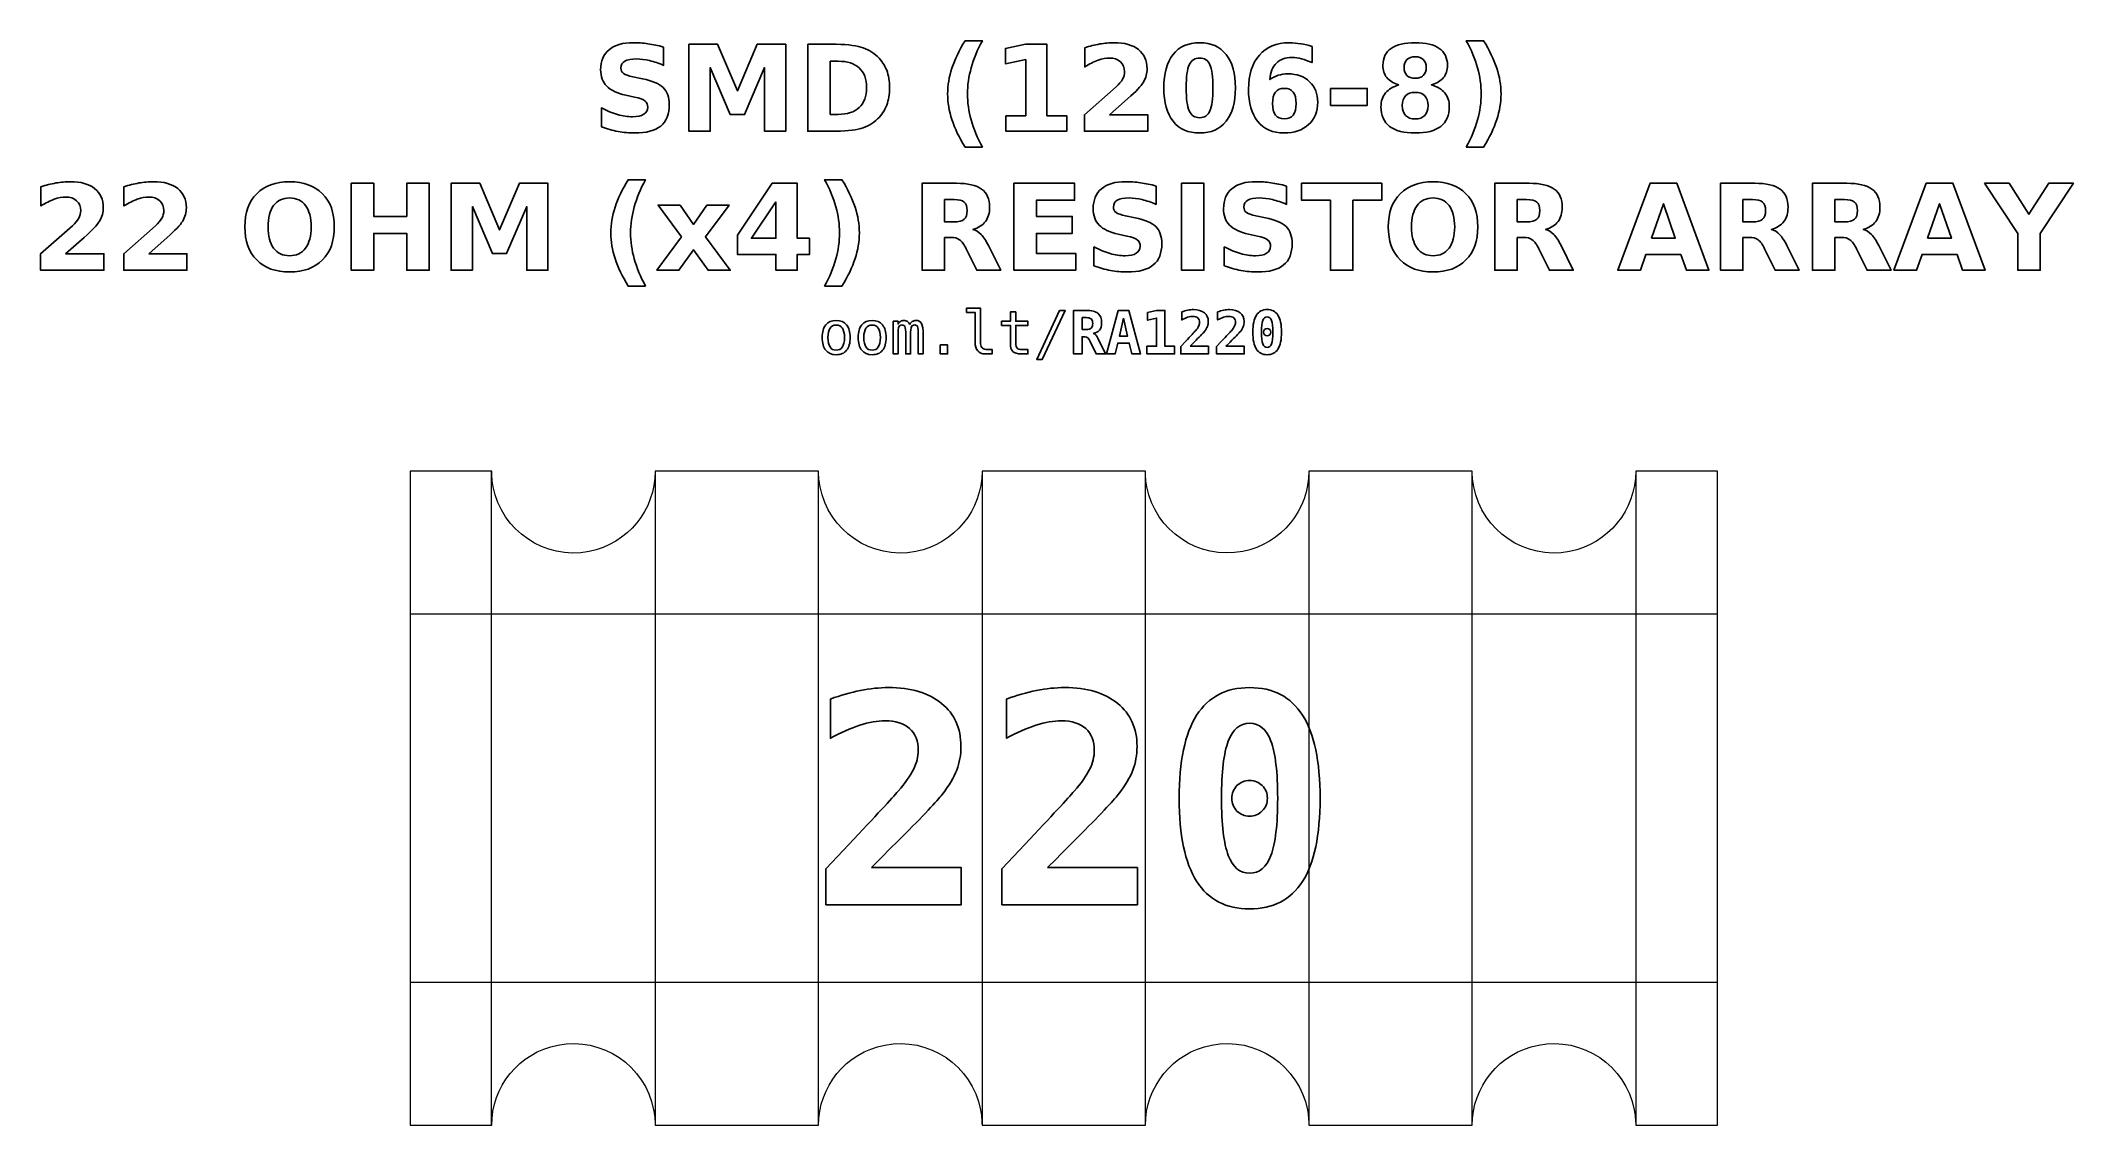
# Model space of a CAD drawing. Header units: centimetres. Extents: x -10.75 to -10.253, y -14.93 to -14.665.
import ezdxf

# ---------------------------------------------------------------- set-up
doc = ezdxf.new("R2010")
doc.units = ezdxf.units.CM
doc.header["$MEASUREMENT"] = 0
doc.layers.add('Layer 1', color=7, linetype='Continuous')

msp = doc.modelspace()

# ---------------------------------------------------------------- linework, layer by layer
at = {"layer": 'Layer 1', "color": 250}
for points, knots in [([(-10.59794, -14.66624), (-10.59794, -14.66624), (-10.59794, -14.67074), (-10.59794, -14.67074), (-10.59794, -14.67074), (-10.59911, -14.67022), (-10.60025, -14.66983), (-10.60136, -14.66956), (-10.60136, -14.66956), (-10.60248, -14.66929), (-10.60353, -14.66916), (-10.60452, -14.66916), (-10.60452, -14.66916), (-10.60583, -14.66916), (-10.6068, -14.66934), (-10.60743, -14.6697), (-10.60743, -14.6697), (-10.60805, -14.67006), (-10.60837, -14.67062), (-10.60837, -14.67138), (-10.60837, -14.67138), (-10.60837, -14.67195), (-10.60816, -14.6724), (-10.60773, -14.67272), (-10.60773, -14.67272), (-10.60731, -14.67303), (-10.60654, -14.67331), (-10.60543, -14.67354), (-10.60543, -14.67354), (-10.60543, -14.67354), (-10.60309, -14.67401), (-10.60309, -14.67401), (-10.60309, -14.67401), (-10.60072, -14.67448), (-10.59904, -14.67521), (-10.59804, -14.67618), (-10.59804, -14.67618), (-10.59704, -14.67715), (-10.59654, -14.67853), (-10.59654, -14.68031), (-10.59654, -14.68031), (-10.59654, -14.68266), (-10.59724, -14.68441), (-10.59863, -14.68556), (-10.59863, -14.68556), (-10.60002, -14.6867), (-10.60215, -14.68727), (-10.60501, -14.68727), (-10.60501, -14.68727), (-10.60637, -14.68727), (-10.60772, -14.68715), (-10.60908, -14.68689), (-10.60908, -14.68689), (-10.61044, -14.68663), (-10.6118, -14.68625), (-10.61316, -14.68575), (-10.61316, -14.68575), (-10.61316, -14.68575), (-10.61316, -14.68112), (-10.61316, -14.68112), (-10.61316, -14.68112), (-10.6118, -14.68184), (-10.61048, -14.68238), (-10.60921, -14.68275), (-10.60921, -14.68275), (-10.60794, -14.68311), (-10.60672, -14.6833), (-10.60554, -14.6833), (-10.60554, -14.6833), (-10.60435, -14.6833), (-10.60342, -14.6831), (-10.60279, -14.6827), (-10.60279, -14.6827), (-10.60215, -14.6823), (-10.60183, -14.68173), (-10.60183, -14.68098), (-10.60183, -14.68098), (-10.60183, -14.68032), (-10.60205, -14.67981), (-10.60248, -14.67945), (-10.60248, -14.67945), (-10.60291, -14.67909), (-10.60378, -14.67876), (-10.60507, -14.67848), (-10.60507, -14.67848), (-10.60507, -14.67848), (-10.6072, -14.678), (-10.6072, -14.678), (-10.6072, -14.678), (-10.60933, -14.67755), (-10.61088, -14.67682), (-10.61187, -14.67582), (-10.61187, -14.67582), (-10.61285, -14.67483), (-10.61334, -14.67348), (-10.61334, -14.67179), (-10.61334, -14.67179), (-10.61334, -14.66967), (-10.61266, -14.66803), (-10.61129, -14.66689), (-10.61129, -14.66689), (-10.60992, -14.66575), (-10.60795, -14.66518), (-10.60538, -14.66518), (-10.60538, -14.66518), (-10.60421, -14.66518), (-10.60301, -14.66527), (-10.60177, -14.66544), (-10.60177, -14.66544), (-10.60054, -14.66562), (-10.59926, -14.66588), (-10.59794, -14.66624)], [0, 0, 0, 0, 0.035714, 0.035714, 0.035714, 0.035714, 0.071429, 0.071429, 0.071429, 0.071429, 0.107143, 0.107143, 0.107143, 0.107143, 0.142857, 0.142857, 0.142857, 0.142857, 0.178571, 0.178571, 0.178571, 0.178571, 0.214286, 0.214286, 0.214286, 0.214286, 0.25, 0.25, 0.25, 0.25, 0.285714, 0.285714, 0.285714, 0.285714, 0.321429, 0.321429, 0.321429, 0.321429, 0.357143, 0.357143, 0.357143, 0.357143, 0.392857, 0.392857, 0.392857, 0.392857, 0.428571, 0.428571, 0.428571, 0.428571, 0.464286, 0.464286, 0.464286, 0.464286, 0.5, 0.5, 0.5, 0.5, 0.535714, 0.535714, 0.535714, 0.535714, 0.571429, 0.571429, 0.571429, 0.571429, 0.607143, 0.607143, 0.607143, 0.607143, 0.642857, 0.642857, 0.642857, 0.642857, 0.678571, 0.678571, 0.678571, 0.678571, 0.714286, 0.714286, 0.714286, 0.714286, 0.75, 0.75, 0.75, 0.75, 0.785714, 0.785714, 0.785714, 0.785714, 0.821429, 0.821429, 0.821429, 0.821429, 0.857143, 0.857143, 0.857143, 0.857143, 0.892857, 0.892857, 0.892857, 0.892857, 0.928571, 0.928571, 0.928571, 0.928571, 0.964286, 0.964286, 0.964286, 0.964286, 1, 1, 1, 1]), ([(-10.59172, -14.66557), (-10.59172, -14.66557), (-10.58473, -14.66557), (-10.58473, -14.66557), (-10.58473, -14.66557), (-10.58473, -14.66557), (-10.57988, -14.67696), (-10.57988, -14.67696), (-10.57988, -14.67696), (-10.57988, -14.67696), (-10.575, -14.66557), (-10.575, -14.66557), (-10.575, -14.66557), (-10.575, -14.66557), (-10.56803, -14.66557), (-10.56803, -14.66557), (-10.56803, -14.66557), (-10.56803, -14.66557), (-10.56803, -14.68686), (-10.56803, -14.68686), (-10.56803, -14.68686), (-10.56803, -14.68686), (-10.57322, -14.68686), (-10.57322, -14.68686), (-10.57322, -14.68686), (-10.57322, -14.68686), (-10.57322, -14.67129), (-10.57322, -14.67129), (-10.57322, -14.67129), (-10.57322, -14.67129), (-10.57813, -14.68277), (-10.57813, -14.68277), (-10.57813, -14.68277), (-10.57813, -14.68277), (-10.58161, -14.68277), (-10.58161, -14.68277), (-10.58161, -14.68277), (-10.58161, -14.68277), (-10.58651, -14.67129), (-10.58651, -14.67129), (-10.58651, -14.67129), (-10.58651, -14.67129), (-10.58651, -14.68686), (-10.58651, -14.68686), (-10.58651, -14.68686), (-10.58651, -14.68686), (-10.59172, -14.68686), (-10.59172, -14.68686), (-10.59172, -14.68686), (-10.59172, -14.68686), (-10.59172, -14.66557), (-10.59172, -14.66557)], [0, 0, 0, 0, 0.076923, 0.076923, 0.076923, 0.076923, 0.153846, 0.153846, 0.153846, 0.153846, 0.230769, 0.230769, 0.230769, 0.230769, 0.307692, 0.307692, 0.307692, 0.307692, 0.384615, 0.384615, 0.384615, 0.384615, 0.461538, 0.461538, 0.461538, 0.461538, 0.538462, 0.538462, 0.538462, 0.538462, 0.615385, 0.615385, 0.615385, 0.615385, 0.692308, 0.692308, 0.692308, 0.692308, 0.769231, 0.769231, 0.769231, 0.769231, 0.846154, 0.846154, 0.846154, 0.846154, 0.923077, 0.923077, 0.923077, 0.923077, 1, 1, 1, 1]), ([(-10.56265, -14.66557), (-10.56265, -14.66557), (-10.55685, -14.66557), (-10.55685, -14.66557), (-10.55685, -14.66557), (-10.55362, -14.66557), (-10.55122, -14.66579), (-10.54963, -14.66626), (-10.54963, -14.66626), (-10.54805, -14.66672), (-10.54669, -14.6675), (-10.54556, -14.6686), (-10.54556, -14.6686), (-10.54456, -14.66956), (-10.54382, -14.67067), (-10.54333, -14.67193), (-10.54333, -14.67193), (-10.54285, -14.67318), (-10.54261, -14.6746), (-10.54261, -14.67619), (-10.54261, -14.67619), (-10.54261, -14.6778), (-10.54285, -14.67923), (-10.54333, -14.68049), (-10.54333, -14.68049), (-10.54382, -14.68175), (-10.54456, -14.68286), (-10.54556, -14.68382), (-10.54556, -14.68382), (-10.5467, -14.68493), (-10.54807, -14.68571), (-10.54967, -14.68617), (-10.54967, -14.68617), (-10.55127, -14.68663), (-10.55366, -14.68686), (-10.55685, -14.68686), (-10.55685, -14.68686), (-10.55685, -14.68686), (-10.56265, -14.68686), (-10.56265, -14.68686), (-10.56265, -14.68686), (-10.56265, -14.68686), (-10.56265, -14.66557), (-10.56265, -14.66557)], [0, 0, 0, 0, 0.090909, 0.090909, 0.090909, 0.090909, 0.181818, 0.181818, 0.181818, 0.181818, 0.272727, 0.272727, 0.272727, 0.272727, 0.363636, 0.363636, 0.363636, 0.363636, 0.454545, 0.454545, 0.454545, 0.454545, 0.545455, 0.545455, 0.545455, 0.545455, 0.636364, 0.636364, 0.636364, 0.636364, 0.727273, 0.727273, 0.727273, 0.727273, 0.818182, 0.818182, 0.818182, 0.818182, 0.909091, 0.909091, 0.909091, 0.909091, 1, 1, 1, 1]), ([(-10.51991, -14.69071), (-10.51991, -14.69071), (-10.52414, -14.69071), (-10.52414, -14.69071), (-10.52414, -14.69071), (-10.5256, -14.68836), (-10.52667, -14.68613), (-10.52737, -14.68401), (-10.52737, -14.68401), (-10.52806, -14.6819), (-10.52841, -14.6798), (-10.52841, -14.67772), (-10.52841, -14.67772), (-10.52841, -14.67563), (-10.52806, -14.67353), (-10.52736, -14.67139), (-10.52736, -14.67139), (-10.52666, -14.66926), (-10.52559, -14.66703), (-10.52414, -14.66469), (-10.52414, -14.66469), (-10.52414, -14.66469), (-10.51991, -14.66469), (-10.51991, -14.66469), (-10.51991, -14.66469), (-10.52112, -14.66695), (-10.52204, -14.66915), (-10.52264, -14.67131), (-10.52264, -14.67131), (-10.52325, -14.67346), (-10.52356, -14.67558), (-10.52356, -14.67769), (-10.52356, -14.67769), (-10.52356, -14.67979), (-10.52326, -14.68192), (-10.52265, -14.68408), (-10.52265, -14.68408), (-10.52205, -14.68624), (-10.52113, -14.68845), (-10.51991, -14.69071)], [0, 0, 0, 0, 0.1, 0.1, 0.1, 0.1, 0.2, 0.2, 0.2, 0.2, 0.3, 0.3, 0.3, 0.3, 0.4, 0.4, 0.4, 0.4, 0.5, 0.5, 0.5, 0.5, 0.6, 0.6, 0.6, 0.6, 0.7, 0.7, 0.7, 0.7, 0.8, 0.8, 0.8, 0.8, 0.9, 0.9, 0.9, 0.9, 1, 1, 1, 1]), ([(-10.51415, -14.68307), (-10.51415, -14.68307), (-10.5093, -14.68307), (-10.5093, -14.68307), (-10.5093, -14.68307), (-10.5093, -14.68307), (-10.5093, -14.6693), (-10.5093, -14.6693), (-10.5093, -14.6693), (-10.5093, -14.6693), (-10.51427, -14.67033), (-10.51427, -14.67033), (-10.51427, -14.67033), (-10.51427, -14.67033), (-10.51427, -14.66659), (-10.51427, -14.66659), (-10.51427, -14.66659), (-10.51427, -14.66659), (-10.50933, -14.66557), (-10.50933, -14.66557), (-10.50933, -14.66557), (-10.50933, -14.66557), (-10.50411, -14.66557), (-10.50411, -14.66557), (-10.50411, -14.66557), (-10.50411, -14.66557), (-10.50411, -14.68307), (-10.50411, -14.68307), (-10.50411, -14.68307), (-10.50411, -14.68307), (-10.49926, -14.68307), (-10.49926, -14.68307), (-10.49926, -14.68307), (-10.49926, -14.68307), (-10.49926, -14.68686), (-10.49926, -14.68686), (-10.49926, -14.68686), (-10.49926, -14.68686), (-10.51415, -14.68686), (-10.51415, -14.68686), (-10.51415, -14.68686), (-10.51415, -14.68686), (-10.51415, -14.68307), (-10.51415, -14.68307)], [0, 0, 0, 0, 0.090909, 0.090909, 0.090909, 0.090909, 0.181818, 0.181818, 0.181818, 0.181818, 0.272727, 0.272727, 0.272727, 0.272727, 0.363636, 0.363636, 0.363636, 0.363636, 0.454545, 0.454545, 0.454545, 0.454545, 0.545455, 0.545455, 0.545455, 0.545455, 0.636364, 0.636364, 0.636364, 0.636364, 0.727273, 0.727273, 0.727273, 0.727273, 0.818182, 0.818182, 0.818182, 0.818182, 0.909091, 0.909091, 0.909091, 0.909091, 1, 1, 1, 1]), ([(-10.48882, -14.68282), (-10.48882, -14.68282), (-10.47945, -14.68282), (-10.47945, -14.68282), (-10.47945, -14.68282), (-10.47945, -14.68282), (-10.47945, -14.68686), (-10.47945, -14.68686), (-10.47945, -14.68686), (-10.47945, -14.68686), (-10.49493, -14.68686), (-10.49493, -14.68686), (-10.49493, -14.68686), (-10.49493, -14.68686), (-10.49493, -14.68282), (-10.49493, -14.68282), (-10.49493, -14.68282), (-10.49493, -14.68282), (-10.48715, -14.67596), (-10.48715, -14.67596), (-10.48715, -14.67596), (-10.48646, -14.67534), (-10.48595, -14.67472), (-10.48561, -14.67412), (-10.48561, -14.67412), (-10.48528, -14.67353), (-10.48511, -14.6729), (-10.48511, -14.67225), (-10.48511, -14.67225), (-10.48511, -14.67126), (-10.48545, -14.67045), (-10.48612, -14.66985), (-10.48612, -14.66985), (-10.48679, -14.66924), (-10.48768, -14.66893), (-10.48879, -14.66893), (-10.48879, -14.66893), (-10.48965, -14.66893), (-10.49058, -14.66912), (-10.4916, -14.66948), (-10.4916, -14.66948), (-10.49262, -14.66985), (-10.49371, -14.6704), (-10.49487, -14.67112), (-10.49487, -14.67112), (-10.49487, -14.67112), (-10.49487, -14.66644), (-10.49487, -14.66644), (-10.49487, -14.66644), (-10.49363, -14.66603), (-10.49241, -14.66572), (-10.4912, -14.6655), (-10.4912, -14.6655), (-10.49, -14.66529), (-10.48881, -14.66518), (-10.48765, -14.66518), (-10.48765, -14.66518), (-10.4851, -14.66518), (-10.48312, -14.66574), (-10.48171, -14.66687), (-10.48171, -14.66687), (-10.4803, -14.66799), (-10.47959, -14.66955), (-10.47959, -14.67156), (-10.47959, -14.67156), (-10.47959, -14.67272), (-10.47989, -14.6738), (-10.48049, -14.6748), (-10.48049, -14.6748), (-10.48109, -14.6758), (-10.48235, -14.67715), (-10.48427, -14.67883), (-10.48427, -14.67883), (-10.48427, -14.67883), (-10.48882, -14.68282), (-10.48882, -14.68282)], [0, 0, 0, 0, 0.052632, 0.052632, 0.052632, 0.052632, 0.105263, 0.105263, 0.105263, 0.105263, 0.157895, 0.157895, 0.157895, 0.157895, 0.210526, 0.210526, 0.210526, 0.210526, 0.263158, 0.263158, 0.263158, 0.263158, 0.315789, 0.315789, 0.315789, 0.315789, 0.368421, 0.368421, 0.368421, 0.368421, 0.421053, 0.421053, 0.421053, 0.421053, 0.473684, 0.473684, 0.473684, 0.473684, 0.526316, 0.526316, 0.526316, 0.526316, 0.578947, 0.578947, 0.578947, 0.578947, 0.631579, 0.631579, 0.631579, 0.631579, 0.684211, 0.684211, 0.684211, 0.684211, 0.736842, 0.736842, 0.736842, 0.736842, 0.789474, 0.789474, 0.789474, 0.789474, 0.842105, 0.842105, 0.842105, 0.842105, 0.894737, 0.894737, 0.894737, 0.894737, 0.947368, 0.947368, 0.947368, 0.947368, 1, 1, 1, 1]), ([(-10.45798, -14.67623), (-10.45798, -14.67976), (-10.45874, -14.68248), (-10.46027, -14.6844), (-10.46027, -14.6844), (-10.46178, -14.68631), (-10.46395, -14.68727), (-10.46674, -14.68727), (-10.46674, -14.68727), (-10.46954, -14.68727), (-10.47171, -14.68631), (-10.47323, -14.6844), (-10.47323, -14.6844), (-10.47475, -14.68248), (-10.47551, -14.67976), (-10.47551, -14.67623), (-10.47551, -14.67623), (-10.47551, -14.6727), (-10.47475, -14.66997), (-10.47323, -14.66805), (-10.47323, -14.66805), (-10.47171, -14.66614), (-10.46954, -14.66518), (-10.46674, -14.66518), (-10.46674, -14.66518), (-10.46395, -14.66518), (-10.46178, -14.66614), (-10.46027, -14.66805), (-10.46027, -14.66805), (-10.45874, -14.66997), (-10.45798, -14.6727), (-10.45798, -14.67623)], [0, 0, 0, 0, 0.125, 0.125, 0.125, 0.125, 0.25, 0.25, 0.25, 0.25, 0.375, 0.375, 0.375, 0.375, 0.5, 0.5, 0.5, 0.5, 0.625, 0.625, 0.625, 0.625, 0.75, 0.75, 0.75, 0.75, 0.875, 0.875, 0.875, 0.875, 1, 1, 1, 1]), ([(-10.43922, -14.66612), (-10.43922, -14.66612), (-10.43922, -14.67006), (-10.43922, -14.67006), (-10.43922, -14.67006), (-10.44013, -14.66963), (-10.44098, -14.66931), (-10.44178, -14.66911), (-10.44178, -14.66911), (-10.44257, -14.66891), (-10.44336, -14.6688), (-10.44412, -14.6688), (-10.44412, -14.6688), (-10.44575, -14.6688), (-10.44702, -14.66926), (-10.44794, -14.67017), (-10.44794, -14.67017), (-10.44885, -14.67107), (-10.44938, -14.67242), (-10.44954, -14.67421), (-10.44954, -14.67421), (-10.44891, -14.67374), (-10.44823, -14.67339), (-10.4475, -14.67316), (-10.4475, -14.67316), (-10.44677, -14.67293), (-10.44597, -14.67281), (-10.4451, -14.67281), (-10.4451, -14.67281), (-10.44292, -14.67281), (-10.44117, -14.67345), (-10.43983, -14.67472), (-10.43983, -14.67472), (-10.43849, -14.67599), (-10.43783, -14.67766), (-10.43783, -14.67973), (-10.43783, -14.67973), (-10.43783, -14.68201), (-10.43857, -14.68384), (-10.44007, -14.68521), (-10.44007, -14.68521), (-10.44156, -14.68659), (-10.44356, -14.68727), (-10.44607, -14.68727), (-10.44607, -14.68727), (-10.44883, -14.68727), (-10.45098, -14.68634), (-10.4525, -14.68447), (-10.4525, -14.68447), (-10.45401, -14.68261), (-10.45477, -14.67995), (-10.45477, -14.67652), (-10.45477, -14.67652), (-10.45477, -14.673), (-10.45388, -14.67024), (-10.45211, -14.66823), (-10.45211, -14.66823), (-10.45033, -14.66622), (-10.4479, -14.66521), (-10.44481, -14.66521), (-10.44481, -14.66521), (-10.44383, -14.66521), (-10.44289, -14.66529), (-10.44196, -14.66544), (-10.44196, -14.66544), (-10.44104, -14.66559), (-10.44013, -14.66582), (-10.43922, -14.66612)], [0, 0, 0, 0, 0.058824, 0.058824, 0.058824, 0.058824, 0.117647, 0.117647, 0.117647, 0.117647, 0.176471, 0.176471, 0.176471, 0.176471, 0.235294, 0.235294, 0.235294, 0.235294, 0.294118, 0.294118, 0.294118, 0.294118, 0.352941, 0.352941, 0.352941, 0.352941, 0.411765, 0.411765, 0.411765, 0.411765, 0.470588, 0.470588, 0.470588, 0.470588, 0.529412, 0.529412, 0.529412, 0.529412, 0.588235, 0.588235, 0.588235, 0.588235, 0.647059, 0.647059, 0.647059, 0.647059, 0.705882, 0.705882, 0.705882, 0.705882, 0.764706, 0.764706, 0.764706, 0.764706, 0.823529, 0.823529, 0.823529, 0.823529, 0.882353, 0.882353, 0.882353, 0.882353, 0.941176, 0.941176, 0.941176, 0.941176, 1, 1, 1, 1]), ([(-10.41797, -14.67552), (-10.41926, -14.67513), (-10.42024, -14.67453), (-10.42089, -14.67373), (-10.42089, -14.67373), (-10.42155, -14.67292), (-10.42188, -14.67191), (-10.42188, -14.6707), (-10.42188, -14.6707), (-10.42188, -14.66891), (-10.4212, -14.66753), (-10.41987, -14.66659), (-10.41987, -14.66659), (-10.41853, -14.66565), (-10.41655, -14.66518), (-10.41396, -14.66518), (-10.41396, -14.66518), (-10.41138, -14.66518), (-10.40942, -14.66565), (-10.40808, -14.66659), (-10.40808, -14.66659), (-10.40675, -14.66752), (-10.40607, -14.6689), (-10.40607, -14.6707), (-10.40607, -14.6707), (-10.40607, -14.67191), (-10.4064, -14.67292), (-10.40706, -14.67373), (-10.40706, -14.67373), (-10.40772, -14.67453), (-10.4087, -14.67513), (-10.40999, -14.67552), (-10.40999, -14.67552), (-10.40855, -14.67592), (-10.40746, -14.67657), (-10.40672, -14.67747), (-10.40672, -14.67747), (-10.40599, -14.67836), (-10.40562, -14.6795), (-10.40562, -14.68087), (-10.40562, -14.68087), (-10.40562, -14.68298), (-10.40632, -14.68458), (-10.40772, -14.68565), (-10.40772, -14.68565), (-10.40912, -14.68673), (-10.4112, -14.68727), (-10.41396, -14.68727), (-10.41396, -14.68727), (-10.41673, -14.68727), (-10.41882, -14.68673), (-10.42023, -14.68565), (-10.42023, -14.68565), (-10.42164, -14.68458), (-10.42235, -14.68298), (-10.42235, -14.68087), (-10.42235, -14.68087), (-10.42235, -14.6795), (-10.42198, -14.67836), (-10.42124, -14.67747), (-10.42124, -14.67747), (-10.42051, -14.67657), (-10.41942, -14.67592), (-10.41797, -14.67552)], [0, 0, 0, 0, 0.0625, 0.0625, 0.0625, 0.0625, 0.125, 0.125, 0.125, 0.125, 0.1875, 0.1875, 0.1875, 0.1875, 0.25, 0.25, 0.25, 0.25, 0.3125, 0.3125, 0.3125, 0.3125, 0.375, 0.375, 0.375, 0.375, 0.4375, 0.4375, 0.4375, 0.4375, 0.5, 0.5, 0.5, 0.5, 0.5625, 0.5625, 0.5625, 0.5625, 0.625, 0.625, 0.625, 0.625, 0.6875, 0.6875, 0.6875, 0.6875, 0.75, 0.75, 0.75, 0.75, 0.8125, 0.8125, 0.8125, 0.8125, 0.875, 0.875, 0.875, 0.875, 0.9375, 0.9375, 0.9375, 0.9375, 1, 1, 1, 1]), ([(-10.40146, -14.69071), (-10.40025, -14.68845), (-10.39933, -14.68624), (-10.39872, -14.68408), (-10.39872, -14.68408), (-10.39811, -14.68192), (-10.39781, -14.67979), (-10.39781, -14.67769), (-10.39781, -14.67769), (-10.39781, -14.67558), (-10.39811, -14.67346), (-10.39872, -14.67131), (-10.39872, -14.67131), (-10.39933, -14.66915), (-10.40025, -14.66695), (-10.40146, -14.66469), (-10.40146, -14.66469), (-10.40146, -14.66469), (-10.39723, -14.66469), (-10.39723, -14.66469), (-10.39723, -14.66469), (-10.39578, -14.66703), (-10.39471, -14.66926), (-10.39401, -14.67139), (-10.39401, -14.67139), (-10.39331, -14.67353), (-10.39296, -14.67563), (-10.39296, -14.67772), (-10.39296, -14.67772), (-10.39296, -14.6798), (-10.39331, -14.6819), (-10.394, -14.68401), (-10.394, -14.68401), (-10.3947, -14.68613), (-10.39577, -14.68836), (-10.39723, -14.69071), (-10.39723, -14.69071), (-10.39723, -14.69071), (-10.40146, -14.69071), (-10.40146, -14.69071)], [0, 0, 0, 0, 0.1, 0.1, 0.1, 0.1, 0.2, 0.2, 0.2, 0.2, 0.3, 0.3, 0.3, 0.3, 0.4, 0.4, 0.4, 0.4, 0.5, 0.5, 0.5, 0.5, 0.6, 0.6, 0.6, 0.6, 0.7, 0.7, 0.7, 0.7, 0.8, 0.8, 0.8, 0.8, 0.9, 0.9, 0.9, 0.9, 1, 1, 1, 1]), ([(-10.55716, -14.66972), (-10.55716, -14.66972), (-10.55716, -14.68271), (-10.55716, -14.68271), (-10.55716, -14.68271), (-10.55716, -14.68271), (-10.55519, -14.68271), (-10.55519, -14.68271), (-10.55519, -14.68271), (-10.55294, -14.68271), (-10.55123, -14.68215), (-10.55005, -14.68104), (-10.55005, -14.68104), (-10.54887, -14.67993), (-10.54827, -14.67831), (-10.54827, -14.67619), (-10.54827, -14.67619), (-10.54827, -14.67408), (-10.54886, -14.67247), (-10.55004, -14.67137), (-10.55004, -14.67137), (-10.55122, -14.67027), (-10.55294, -14.66972), (-10.55519, -14.66972), (-10.55519, -14.66972), (-10.55519, -14.66972), (-10.55716, -14.66972), (-10.55716, -14.66972)], [0, 0, 0, 0, 0.142857, 0.142857, 0.142857, 0.142857, 0.285714, 0.285714, 0.285714, 0.285714, 0.428571, 0.428571, 0.428571, 0.428571, 0.571429, 0.571429, 0.571429, 0.571429, 0.714286, 0.714286, 0.714286, 0.714286, 0.857143, 0.857143, 0.857143, 0.857143, 1, 1, 1, 1]), ([(-10.46347, -14.67619), (-10.46347, -14.67353), (-10.46372, -14.67166), (-10.46422, -14.67057), (-10.46422, -14.67057), (-10.46472, -14.66948), (-10.46556, -14.66893), (-10.46674, -14.66893), (-10.46674, -14.66893), (-10.46792, -14.66893), (-10.46876, -14.66948), (-10.46927, -14.67057), (-10.46927, -14.67057), (-10.46977, -14.67166), (-10.47002, -14.67353), (-10.47002, -14.67619), (-10.47002, -14.67619), (-10.47002, -14.67888), (-10.46977, -14.68078), (-10.46927, -14.68188), (-10.46927, -14.68188), (-10.46876, -14.68298), (-10.46792, -14.68353), (-10.46674, -14.68353), (-10.46674, -14.68353), (-10.46557, -14.68353), (-10.46473, -14.68298), (-10.46423, -14.68188), (-10.46423, -14.68188), (-10.46373, -14.68078), (-10.46347, -14.67888), (-10.46347, -14.67619)], [0, 0, 0, 0, 0.125, 0.125, 0.125, 0.125, 0.25, 0.25, 0.25, 0.25, 0.375, 0.375, 0.375, 0.375, 0.5, 0.5, 0.5, 0.5, 0.625, 0.625, 0.625, 0.625, 0.75, 0.75, 0.75, 0.75, 0.875, 0.875, 0.875, 0.875, 1, 1, 1, 1]), ([(-10.41669, -14.67126), (-10.41669, -14.6721), (-10.41645, -14.67276), (-10.41598, -14.67321), (-10.41598, -14.67321), (-10.41551, -14.67367), (-10.41484, -14.6739), (-10.41396, -14.6739), (-10.41396, -14.6739), (-10.4131, -14.6739), (-10.41244, -14.67367), (-10.41198, -14.67321), (-10.41198, -14.67321), (-10.41151, -14.67276), (-10.41128, -14.6721), (-10.41128, -14.67126), (-10.41128, -14.67126), (-10.41128, -14.67041), (-10.41151, -14.66976), (-10.41198, -14.66931), (-10.41198, -14.66931), (-10.41244, -14.66886), (-10.4131, -14.66863), (-10.41396, -14.66863), (-10.41396, -14.66863), (-10.41484, -14.66863), (-10.41551, -14.66886), (-10.41598, -14.66932), (-10.41598, -14.66932), (-10.41645, -14.66977), (-10.41669, -14.67042), (-10.41669, -14.67126)], [0, 0, 0, 0, 0.125, 0.125, 0.125, 0.125, 0.25, 0.25, 0.25, 0.25, 0.375, 0.375, 0.375, 0.375, 0.5, 0.5, 0.5, 0.5, 0.625, 0.625, 0.625, 0.625, 0.75, 0.75, 0.75, 0.75, 0.875, 0.875, 0.875, 0.875, 1, 1, 1, 1]), ([(-10.44601, -14.67635), (-10.44697, -14.67635), (-10.4477, -14.67666), (-10.44817, -14.67728), (-10.44817, -14.67728), (-10.44865, -14.67791), (-10.44889, -14.67884), (-10.44889, -14.68008), (-10.44889, -14.68008), (-10.44889, -14.68133), (-10.44865, -14.68226), (-10.44817, -14.68289), (-10.44817, -14.68289), (-10.4477, -14.68351), (-10.44697, -14.68382), (-10.44601, -14.68382), (-10.44601, -14.68382), (-10.44504, -14.68382), (-10.44432, -14.68351), (-10.44384, -14.68289), (-10.44384, -14.68289), (-10.44336, -14.68226), (-10.44312, -14.68133), (-10.44312, -14.68008), (-10.44312, -14.68008), (-10.44312, -14.67884), (-10.44336, -14.67791), (-10.44384, -14.67728), (-10.44384, -14.67728), (-10.44432, -14.67666), (-10.44504, -14.67635), (-10.44601, -14.67635)], [0, 0, 0, 0, 0.125, 0.125, 0.125, 0.125, 0.25, 0.25, 0.25, 0.25, 0.375, 0.375, 0.375, 0.375, 0.5, 0.5, 0.5, 0.5, 0.625, 0.625, 0.625, 0.625, 0.75, 0.75, 0.75, 0.75, 0.875, 0.875, 0.875, 0.875, 1, 1, 1, 1]), ([(-10.43467, -14.67638), (-10.43467, -14.67638), (-10.42571, -14.67638), (-10.42571, -14.67638), (-10.42571, -14.67638), (-10.42571, -14.67638), (-10.42571, -14.68053), (-10.42571, -14.68053), (-10.42571, -14.68053), (-10.42571, -14.68053), (-10.43467, -14.68053), (-10.43467, -14.68053), (-10.43467, -14.68053), (-10.43467, -14.68053), (-10.43467, -14.67638), (-10.43467, -14.67638)], [0, 0, 0, 0, 0.25, 0.25, 0.25, 0.25, 0.5, 0.5, 0.5, 0.5, 0.75, 0.75, 0.75, 0.75, 1, 1, 1, 1]), ([(-10.41396, -14.67733), (-10.41499, -14.67733), (-10.41578, -14.67762), (-10.41633, -14.67817), (-10.41633, -14.67817), (-10.41688, -14.67873), (-10.41716, -14.67954), (-10.41716, -14.68058), (-10.41716, -14.68058), (-10.41716, -14.68163), (-10.41688, -14.68243), (-10.41633, -14.68299), (-10.41633, -14.68299), (-10.41578, -14.68354), (-10.41499, -14.68382), (-10.41396, -14.68382), (-10.41396, -14.68382), (-10.41294, -14.68382), (-10.41216, -14.68354), (-10.41162, -14.68299), (-10.41162, -14.68299), (-10.41108, -14.68243), (-10.41081, -14.68163), (-10.41081, -14.68058), (-10.41081, -14.68058), (-10.41081, -14.67953), (-10.41108, -14.67873), (-10.41162, -14.67817), (-10.41162, -14.67817), (-10.41216, -14.67761), (-10.41294, -14.67733), (-10.41396, -14.67733)], [0, 0, 0, 0, 0.125, 0.125, 0.125, 0.125, 0.25, 0.25, 0.25, 0.25, 0.375, 0.375, 0.375, 0.375, 0.5, 0.5, 0.5, 0.5, 0.625, 0.625, 0.625, 0.625, 0.75, 0.75, 0.75, 0.75, 0.875, 0.875, 0.875, 0.875, 1, 1, 1, 1]), ([(-10.7443, -14.71682), (-10.7443, -14.71682), (-10.73493, -14.71682), (-10.73493, -14.71682), (-10.73493, -14.71682), (-10.73493, -14.71682), (-10.73493, -14.72086), (-10.73493, -14.72086), (-10.73493, -14.72086), (-10.73493, -14.72086), (-10.75041, -14.72086), (-10.75041, -14.72086), (-10.75041, -14.72086), (-10.75041, -14.72086), (-10.75041, -14.71682), (-10.75041, -14.71682), (-10.75041, -14.71682), (-10.75041, -14.71682), (-10.74263, -14.70996), (-10.74263, -14.70996), (-10.74263, -14.70996), (-10.74194, -14.70934), (-10.74143, -14.70872), (-10.74109, -14.70812), (-10.74109, -14.70812), (-10.74076, -14.70753), (-10.74059, -14.7069), (-10.74059, -14.70625), (-10.74059, -14.70625), (-10.74059, -14.70526), (-10.74093, -14.70445), (-10.7416, -14.70385), (-10.7416, -14.70385), (-10.74227, -14.70324), (-10.74316, -14.70293), (-10.74427, -14.70293), (-10.74427, -14.70293), (-10.74513, -14.70293), (-10.74606, -14.70312), (-10.74708, -14.70348), (-10.74708, -14.70348), (-10.7481, -14.70385), (-10.74919, -14.7044), (-10.75035, -14.70512), (-10.75035, -14.70512), (-10.75035, -14.70512), (-10.75035, -14.70044), (-10.75035, -14.70044), (-10.75035, -14.70044), (-10.74911, -14.70003), (-10.74789, -14.69972), (-10.74668, -14.6995), (-10.74668, -14.6995), (-10.74548, -14.69929), (-10.74429, -14.69918), (-10.74313, -14.69918), (-10.74313, -14.69918), (-10.74058, -14.69918), (-10.7386, -14.69974), (-10.73719, -14.70087), (-10.73719, -14.70087), (-10.73578, -14.70199), (-10.73507, -14.70355), (-10.73507, -14.70556), (-10.73507, -14.70556), (-10.73507, -14.70672), (-10.73537, -14.7078), (-10.73597, -14.7088), (-10.73597, -14.7088), (-10.73657, -14.7098), (-10.73783, -14.71115), (-10.73975, -14.71283), (-10.73975, -14.71283), (-10.73975, -14.71283), (-10.7443, -14.71682), (-10.7443, -14.71682)], [0, 0, 0, 0, 0.052632, 0.052632, 0.052632, 0.052632, 0.105263, 0.105263, 0.105263, 0.105263, 0.157895, 0.157895, 0.157895, 0.157895, 0.210526, 0.210526, 0.210526, 0.210526, 0.263158, 0.263158, 0.263158, 0.263158, 0.315789, 0.315789, 0.315789, 0.315789, 0.368421, 0.368421, 0.368421, 0.368421, 0.421053, 0.421053, 0.421053, 0.421053, 0.473684, 0.473684, 0.473684, 0.473684, 0.526316, 0.526316, 0.526316, 0.526316, 0.578947, 0.578947, 0.578947, 0.578947, 0.631579, 0.631579, 0.631579, 0.631579, 0.684211, 0.684211, 0.684211, 0.684211, 0.736842, 0.736842, 0.736842, 0.736842, 0.789474, 0.789474, 0.789474, 0.789474, 0.842105, 0.842105, 0.842105, 0.842105, 0.894737, 0.894737, 0.894737, 0.894737, 0.947368, 0.947368, 0.947368, 0.947368, 1, 1, 1, 1]), ([(-10.72397, -14.71682), (-10.72397, -14.71682), (-10.7146, -14.71682), (-10.7146, -14.71682), (-10.7146, -14.71682), (-10.7146, -14.71682), (-10.7146, -14.72086), (-10.7146, -14.72086), (-10.7146, -14.72086), (-10.7146, -14.72086), (-10.73008, -14.72086), (-10.73008, -14.72086), (-10.73008, -14.72086), (-10.73008, -14.72086), (-10.73008, -14.71682), (-10.73008, -14.71682), (-10.73008, -14.71682), (-10.73008, -14.71682), (-10.7223, -14.70996), (-10.7223, -14.70996), (-10.7223, -14.70996), (-10.72161, -14.70934), (-10.7211, -14.70872), (-10.72076, -14.70812), (-10.72076, -14.70812), (-10.72043, -14.70753), (-10.72026, -14.7069), (-10.72026, -14.70625), (-10.72026, -14.70625), (-10.72026, -14.70526), (-10.7206, -14.70445), (-10.72127, -14.70385), (-10.72127, -14.70385), (-10.72194, -14.70324), (-10.72283, -14.70293), (-10.72394, -14.70293), (-10.72394, -14.70293), (-10.7248, -14.70293), (-10.72573, -14.70312), (-10.72675, -14.70348), (-10.72675, -14.70348), (-10.72777, -14.70385), (-10.72886, -14.7044), (-10.73002, -14.70512), (-10.73002, -14.70512), (-10.73002, -14.70512), (-10.73002, -14.70044), (-10.73002, -14.70044), (-10.73002, -14.70044), (-10.72878, -14.70003), (-10.72756, -14.69972), (-10.72635, -14.6995), (-10.72635, -14.6995), (-10.72515, -14.69929), (-10.72396, -14.69918), (-10.7228, -14.69918), (-10.7228, -14.69918), (-10.72025, -14.69918), (-10.71827, -14.69974), (-10.71686, -14.70087), (-10.71686, -14.70087), (-10.71545, -14.70199), (-10.71474, -14.70355), (-10.71474, -14.70556), (-10.71474, -14.70556), (-10.71474, -14.70672), (-10.71504, -14.7078), (-10.71564, -14.7088), (-10.71564, -14.7088), (-10.71624, -14.7098), (-10.7175, -14.71115), (-10.71942, -14.71283), (-10.71942, -14.71283), (-10.71942, -14.71283), (-10.72397, -14.71682), (-10.72397, -14.71682)], [0, 0, 0, 0, 0.052632, 0.052632, 0.052632, 0.052632, 0.105263, 0.105263, 0.105263, 0.105263, 0.157895, 0.157895, 0.157895, 0.157895, 0.210526, 0.210526, 0.210526, 0.210526, 0.263158, 0.263158, 0.263158, 0.263158, 0.315789, 0.315789, 0.315789, 0.315789, 0.368421, 0.368421, 0.368421, 0.368421, 0.421053, 0.421053, 0.421053, 0.421053, 0.473684, 0.473684, 0.473684, 0.473684, 0.526316, 0.526316, 0.526316, 0.526316, 0.578947, 0.578947, 0.578947, 0.578947, 0.631579, 0.631579, 0.631579, 0.631579, 0.684211, 0.684211, 0.684211, 0.684211, 0.736842, 0.736842, 0.736842, 0.736842, 0.789474, 0.789474, 0.789474, 0.789474, 0.842105, 0.842105, 0.842105, 0.842105, 0.894737, 0.894737, 0.894737, 0.894737, 0.947368, 0.947368, 0.947368, 0.947368, 1, 1, 1, 1]), ([(-10.68948, -14.69918), (-10.68606, -14.69918), (-10.68338, -14.70016), (-10.68144, -14.70212), (-10.68144, -14.70212), (-10.6795, -14.70408), (-10.67853, -14.70678), (-10.67853, -14.71023), (-10.67853, -14.71023), (-10.67853, -14.71367), (-10.6795, -14.71638), (-10.68144, -14.71833), (-10.68144, -14.71833), (-10.68338, -14.7203), (-10.68606, -14.72127), (-10.68948, -14.72127), (-10.68948, -14.72127), (-10.69289, -14.72127), (-10.69557, -14.7203), (-10.69752, -14.71833), (-10.69752, -14.71833), (-10.69946, -14.71638), (-10.70043, -14.71367), (-10.70043, -14.71023), (-10.70043, -14.71023), (-10.70043, -14.70678), (-10.69946, -14.70408), (-10.69752, -14.70212), (-10.69752, -14.70212), (-10.69557, -14.70016), (-10.69289, -14.69918), (-10.68948, -14.69918)], [0, 0, 0, 0, 0.125, 0.125, 0.125, 0.125, 0.25, 0.25, 0.25, 0.25, 0.375, 0.375, 0.375, 0.375, 0.5, 0.5, 0.5, 0.5, 0.625, 0.625, 0.625, 0.625, 0.75, 0.75, 0.75, 0.75, 0.875, 0.875, 0.875, 0.875, 1, 1, 1, 1]), ([(-10.67438, -14.69957), (-10.67438, -14.69957), (-10.66889, -14.69957), (-10.66889, -14.69957), (-10.66889, -14.69957), (-10.66889, -14.69957), (-10.66889, -14.70768), (-10.66889, -14.70768), (-10.66889, -14.70768), (-10.66889, -14.70768), (-10.66079, -14.70768), (-10.66079, -14.70768), (-10.66079, -14.70768), (-10.66079, -14.70768), (-10.66079, -14.69957), (-10.66079, -14.69957), (-10.66079, -14.69957), (-10.66079, -14.69957), (-10.65529, -14.69957), (-10.65529, -14.69957), (-10.65529, -14.69957), (-10.65529, -14.69957), (-10.65529, -14.72086), (-10.65529, -14.72086), (-10.65529, -14.72086), (-10.65529, -14.72086), (-10.66079, -14.72086), (-10.66079, -14.72086), (-10.66079, -14.72086), (-10.66079, -14.72086), (-10.66079, -14.71183), (-10.66079, -14.71183), (-10.66079, -14.71183), (-10.66079, -14.71183), (-10.66889, -14.71183), (-10.66889, -14.71183), (-10.66889, -14.71183), (-10.66889, -14.71183), (-10.66889, -14.72086), (-10.66889, -14.72086), (-10.66889, -14.72086), (-10.66889, -14.72086), (-10.67438, -14.72086), (-10.67438, -14.72086), (-10.67438, -14.72086), (-10.67438, -14.72086), (-10.67438, -14.69957), (-10.67438, -14.69957)], [0, 0, 0, 0, 0.083333, 0.083333, 0.083333, 0.083333, 0.166667, 0.166667, 0.166667, 0.166667, 0.25, 0.25, 0.25, 0.25, 0.333333, 0.333333, 0.333333, 0.333333, 0.416667, 0.416667, 0.416667, 0.416667, 0.5, 0.5, 0.5, 0.5, 0.583333, 0.583333, 0.583333, 0.583333, 0.666667, 0.666667, 0.666667, 0.666667, 0.75, 0.75, 0.75, 0.75, 0.833333, 0.833333, 0.833333, 0.833333, 0.916667, 0.916667, 0.916667, 0.916667, 1, 1, 1, 1]), ([(-10.64994, -14.69957), (-10.64994, -14.69957), (-10.64295, -14.69957), (-10.64295, -14.69957), (-10.64295, -14.69957), (-10.64295, -14.69957), (-10.6381, -14.71096), (-10.6381, -14.71096), (-10.6381, -14.71096), (-10.6381, -14.71096), (-10.63322, -14.69957), (-10.63322, -14.69957), (-10.63322, -14.69957), (-10.63322, -14.69957), (-10.62625, -14.69957), (-10.62625, -14.69957), (-10.62625, -14.69957), (-10.62625, -14.69957), (-10.62625, -14.72086), (-10.62625, -14.72086), (-10.62625, -14.72086), (-10.62625, -14.72086), (-10.63144, -14.72086), (-10.63144, -14.72086), (-10.63144, -14.72086), (-10.63144, -14.72086), (-10.63144, -14.70529), (-10.63144, -14.70529), (-10.63144, -14.70529), (-10.63144, -14.70529), (-10.63635, -14.71677), (-10.63635, -14.71677), (-10.63635, -14.71677), (-10.63635, -14.71677), (-10.63983, -14.71677), (-10.63983, -14.71677), (-10.63983, -14.71677), (-10.63983, -14.71677), (-10.64473, -14.70529), (-10.64473, -14.70529), (-10.64473, -14.70529), (-10.64473, -14.70529), (-10.64473, -14.72086), (-10.64473, -14.72086), (-10.64473, -14.72086), (-10.64473, -14.72086), (-10.64994, -14.72086), (-10.64994, -14.72086), (-10.64994, -14.72086), (-10.64994, -14.72086), (-10.64994, -14.69957), (-10.64994, -14.69957)], [0, 0, 0, 0, 0.076923, 0.076923, 0.076923, 0.076923, 0.153846, 0.153846, 0.153846, 0.153846, 0.230769, 0.230769, 0.230769, 0.230769, 0.307692, 0.307692, 0.307692, 0.307692, 0.384615, 0.384615, 0.384615, 0.384615, 0.461538, 0.461538, 0.461538, 0.461538, 0.538462, 0.538462, 0.538462, 0.538462, 0.615385, 0.615385, 0.615385, 0.615385, 0.692308, 0.692308, 0.692308, 0.692308, 0.769231, 0.769231, 0.769231, 0.769231, 0.846154, 0.846154, 0.846154, 0.846154, 0.923077, 0.923077, 0.923077, 0.923077, 1, 1, 1, 1]), ([(-10.60237, -14.72471), (-10.60237, -14.72471), (-10.6066, -14.72471), (-10.6066, -14.72471), (-10.6066, -14.72471), (-10.60806, -14.72236), (-10.60913, -14.72013), (-10.60983, -14.71801), (-10.60983, -14.71801), (-10.61052, -14.7159), (-10.61087, -14.7138), (-10.61087, -14.71172), (-10.61087, -14.71172), (-10.61087, -14.70963), (-10.61052, -14.70753), (-10.60982, -14.70539), (-10.60982, -14.70539), (-10.60912, -14.70326), (-10.60805, -14.70103), (-10.6066, -14.69869), (-10.6066, -14.69869), (-10.6066, -14.69869), (-10.60237, -14.69869), (-10.60237, -14.69869), (-10.60237, -14.69869), (-10.60358, -14.70095), (-10.6045, -14.70315), (-10.6051, -14.70531), (-10.6051, -14.70531), (-10.60571, -14.70746), (-10.60602, -14.70958), (-10.60602, -14.71169), (-10.60602, -14.71169), (-10.60602, -14.71379), (-10.60572, -14.71592), (-10.60511, -14.71808), (-10.60511, -14.71808), (-10.60451, -14.72024), (-10.60359, -14.72245), (-10.60237, -14.72471)], [0, 0, 0, 0, 0.1, 0.1, 0.1, 0.1, 0.2, 0.2, 0.2, 0.2, 0.3, 0.3, 0.3, 0.3, 0.4, 0.4, 0.4, 0.4, 0.5, 0.5, 0.5, 0.5, 0.6, 0.6, 0.6, 0.6, 0.7, 0.7, 0.7, 0.7, 0.8, 0.8, 0.8, 0.8, 0.9, 0.9, 0.9, 0.9, 1, 1, 1, 1]), ([(-10.57135, -14.69957), (-10.57135, -14.69957), (-10.56524, -14.69957), (-10.56524, -14.69957), (-10.56524, -14.69957), (-10.56524, -14.69957), (-10.56524, -14.713), (-10.56524, -14.713), (-10.56524, -14.713), (-10.56524, -14.713), (-10.5622, -14.713), (-10.5622, -14.713), (-10.5622, -14.713), (-10.5622, -14.713), (-10.5622, -14.71698), (-10.5622, -14.71698), (-10.5622, -14.71698), (-10.5622, -14.71698), (-10.56524, -14.71698), (-10.56524, -14.71698), (-10.56524, -14.71698), (-10.56524, -14.71698), (-10.56524, -14.72086), (-10.56524, -14.72086), (-10.56524, -14.72086), (-10.56524, -14.72086), (-10.57043, -14.72086), (-10.57043, -14.72086), (-10.57043, -14.72086), (-10.57043, -14.72086), (-10.57043, -14.71698), (-10.57043, -14.71698), (-10.57043, -14.71698), (-10.57043, -14.71698), (-10.57988, -14.71698), (-10.57988, -14.71698), (-10.57988, -14.71698), (-10.57988, -14.71698), (-10.57988, -14.71227), (-10.57988, -14.71227), (-10.57988, -14.71227), (-10.57988, -14.71227), (-10.57135, -14.69957), (-10.57135, -14.69957)], [0, 0, 0, 0, 0.090909, 0.090909, 0.090909, 0.090909, 0.181818, 0.181818, 0.181818, 0.181818, 0.272727, 0.272727, 0.272727, 0.272727, 0.363636, 0.363636, 0.363636, 0.363636, 0.454545, 0.454545, 0.454545, 0.454545, 0.545455, 0.545455, 0.545455, 0.545455, 0.636364, 0.636364, 0.636364, 0.636364, 0.727273, 0.727273, 0.727273, 0.727273, 0.818182, 0.818182, 0.818182, 0.818182, 0.909091, 0.909091, 0.909091, 0.909091, 1, 1, 1, 1]), ([(-10.55852, -14.72471), (-10.55731, -14.72245), (-10.55639, -14.72024), (-10.55578, -14.71808), (-10.55578, -14.71808), (-10.55517, -14.71592), (-10.55487, -14.71379), (-10.55487, -14.71169), (-10.55487, -14.71169), (-10.55487, -14.70958), (-10.55517, -14.70746), (-10.55578, -14.70531), (-10.55578, -14.70531), (-10.55639, -14.70315), (-10.55731, -14.70095), (-10.55852, -14.69869), (-10.55852, -14.69869), (-10.55852, -14.69869), (-10.55429, -14.69869), (-10.55429, -14.69869), (-10.55429, -14.69869), (-10.55284, -14.70103), (-10.55177, -14.70326), (-10.55107, -14.70539), (-10.55107, -14.70539), (-10.55037, -14.70753), (-10.55002, -14.70963), (-10.55002, -14.71172), (-10.55002, -14.71172), (-10.55002, -14.7138), (-10.55037, -14.7159), (-10.55106, -14.71801), (-10.55106, -14.71801), (-10.55176, -14.72013), (-10.55283, -14.72236), (-10.55429, -14.72471), (-10.55429, -14.72471), (-10.55429, -14.72471), (-10.55852, -14.72471), (-10.55852, -14.72471)], [0, 0, 0, 0, 0.1, 0.1, 0.1, 0.1, 0.2, 0.2, 0.2, 0.2, 0.3, 0.3, 0.3, 0.3, 0.4, 0.4, 0.4, 0.4, 0.5, 0.5, 0.5, 0.5, 0.6, 0.6, 0.6, 0.6, 0.7, 0.7, 0.7, 0.7, 0.8, 0.8, 0.8, 0.8, 0.9, 0.9, 0.9, 0.9, 1, 1, 1, 1]), ([(-10.52917, -14.7128), (-10.52917, -14.7128), (-10.52917, -14.72086), (-10.52917, -14.72086), (-10.52917, -14.72086), (-10.52917, -14.72086), (-10.53466, -14.72086), (-10.53466, -14.72086), (-10.53466, -14.72086), (-10.53466, -14.72086), (-10.53466, -14.69957), (-10.53466, -14.69957), (-10.53466, -14.69957), (-10.53466, -14.69957), (-10.52627, -14.69957), (-10.52627, -14.69957), (-10.52627, -14.69957), (-10.52347, -14.69957), (-10.52141, -14.70004), (-10.5201, -14.70098), (-10.5201, -14.70098), (-10.51879, -14.70192), (-10.51814, -14.70341), (-10.51814, -14.70544), (-10.51814, -14.70544), (-10.51814, -14.70685), (-10.51848, -14.70801), (-10.51916, -14.70891), (-10.51916, -14.70891), (-10.51984, -14.70981), (-10.52087, -14.71048), (-10.52223, -14.7109), (-10.52223, -14.7109), (-10.52148, -14.71108), (-10.52081, -14.71146), (-10.52021, -14.71207), (-10.52021, -14.71207), (-10.51962, -14.71267), (-10.51902, -14.71359), (-10.51841, -14.71481), (-10.51841, -14.71481), (-10.51841, -14.71481), (-10.51543, -14.72086), (-10.51543, -14.72086), (-10.51543, -14.72086), (-10.51543, -14.72086), (-10.52128, -14.72086), (-10.52128, -14.72086), (-10.52128, -14.72086), (-10.52128, -14.72086), (-10.52387, -14.71557), (-10.52387, -14.71557), (-10.52387, -14.71557), (-10.5244, -14.71451), (-10.52493, -14.71378), (-10.52547, -14.71339), (-10.52547, -14.71339), (-10.526, -14.713), (-10.52672, -14.7128), (-10.52761, -14.7128), (-10.52761, -14.7128), (-10.52761, -14.7128), (-10.52917, -14.7128), (-10.52917, -14.7128)], [0, 0, 0, 0, 0.0625, 0.0625, 0.0625, 0.0625, 0.125, 0.125, 0.125, 0.125, 0.1875, 0.1875, 0.1875, 0.1875, 0.25, 0.25, 0.25, 0.25, 0.3125, 0.3125, 0.3125, 0.3125, 0.375, 0.375, 0.375, 0.375, 0.4375, 0.4375, 0.4375, 0.4375, 0.5, 0.5, 0.5, 0.5, 0.5625, 0.5625, 0.5625, 0.5625, 0.625, 0.625, 0.625, 0.625, 0.6875, 0.6875, 0.6875, 0.6875, 0.75, 0.75, 0.75, 0.75, 0.8125, 0.8125, 0.8125, 0.8125, 0.875, 0.875, 0.875, 0.875, 0.9375, 0.9375, 0.9375, 0.9375, 1, 1, 1, 1]), ([(-10.51217, -14.69957), (-10.51217, -14.69957), (-10.49735, -14.69957), (-10.49735, -14.69957), (-10.49735, -14.69957), (-10.49735, -14.69957), (-10.49735, -14.70372), (-10.49735, -14.70372), (-10.49735, -14.70372), (-10.49735, -14.70372), (-10.50668, -14.70372), (-10.50668, -14.70372), (-10.50668, -14.70372), (-10.50668, -14.70372), (-10.50668, -14.70768), (-10.50668, -14.70768), (-10.50668, -14.70768), (-10.50668, -14.70768), (-10.49791, -14.70768), (-10.49791, -14.70768), (-10.49791, -14.70768), (-10.49791, -14.70768), (-10.49791, -14.71183), (-10.49791, -14.71183), (-10.49791, -14.71183), (-10.49791, -14.71183), (-10.50668, -14.71183), (-10.50668, -14.71183), (-10.50668, -14.71183), (-10.50668, -14.71183), (-10.50668, -14.71671), (-10.50668, -14.71671), (-10.50668, -14.71671), (-10.50668, -14.71671), (-10.49704, -14.71671), (-10.49704, -14.71671), (-10.49704, -14.71671), (-10.49704, -14.71671), (-10.49704, -14.72086), (-10.49704, -14.72086), (-10.49704, -14.72086), (-10.49704, -14.72086), (-10.51217, -14.72086), (-10.51217, -14.72086), (-10.51217, -14.72086), (-10.51217, -14.72086), (-10.51217, -14.69957), (-10.51217, -14.69957)], [0, 0, 0, 0, 0.083333, 0.083333, 0.083333, 0.083333, 0.166667, 0.166667, 0.166667, 0.166667, 0.25, 0.25, 0.25, 0.25, 0.333333, 0.333333, 0.333333, 0.333333, 0.416667, 0.416667, 0.416667, 0.416667, 0.5, 0.5, 0.5, 0.5, 0.583333, 0.583333, 0.583333, 0.583333, 0.666667, 0.666667, 0.666667, 0.666667, 0.75, 0.75, 0.75, 0.75, 0.833333, 0.833333, 0.833333, 0.833333, 0.916667, 0.916667, 0.916667, 0.916667, 1, 1, 1, 1]), ([(-10.47739, -14.70024), (-10.47739, -14.70024), (-10.47739, -14.70474), (-10.47739, -14.70474), (-10.47739, -14.70474), (-10.47856, -14.70422), (-10.4797, -14.70383), (-10.48081, -14.70356), (-10.48081, -14.70356), (-10.48193, -14.70329), (-10.48298, -14.70316), (-10.48397, -14.70316), (-10.48397, -14.70316), (-10.48528, -14.70316), (-10.48625, -14.70334), (-10.48688, -14.7037), (-10.48688, -14.7037), (-10.4875, -14.70406), (-10.48782, -14.70462), (-10.48782, -14.70538), (-10.48782, -14.70538), (-10.48782, -14.70595), (-10.48761, -14.7064), (-10.48718, -14.70672), (-10.48718, -14.70672), (-10.48676, -14.70703), (-10.48599, -14.70731), (-10.48488, -14.70754), (-10.48488, -14.70754), (-10.48488, -14.70754), (-10.48254, -14.70801), (-10.48254, -14.70801), (-10.48254, -14.70801), (-10.48017, -14.70848), (-10.47849, -14.70921), (-10.47749, -14.71018), (-10.47749, -14.71018), (-10.47649, -14.71115), (-10.47599, -14.71253), (-10.47599, -14.71431), (-10.47599, -14.71431), (-10.47599, -14.71666), (-10.47669, -14.71841), (-10.47808, -14.71956), (-10.47808, -14.71956), (-10.47947, -14.7207), (-10.4816, -14.72127), (-10.48446, -14.72127), (-10.48446, -14.72127), (-10.48582, -14.72127), (-10.48717, -14.72115), (-10.48853, -14.72089), (-10.48853, -14.72089), (-10.48989, -14.72063), (-10.49125, -14.72025), (-10.49261, -14.71975), (-10.49261, -14.71975), (-10.49261, -14.71975), (-10.49261, -14.71512), (-10.49261, -14.71512), (-10.49261, -14.71512), (-10.49125, -14.71584), (-10.48993, -14.71638), (-10.48866, -14.71675), (-10.48866, -14.71675), (-10.48739, -14.71711), (-10.48617, -14.7173), (-10.48499, -14.7173), (-10.48499, -14.7173), (-10.4838, -14.7173), (-10.48287, -14.7171), (-10.48224, -14.7167), (-10.48224, -14.7167), (-10.4816, -14.7163), (-10.48128, -14.71573), (-10.48128, -14.71498), (-10.48128, -14.71498), (-10.48128, -14.71432), (-10.4815, -14.71381), (-10.48193, -14.71345), (-10.48193, -14.71345), (-10.48236, -14.71309), (-10.48323, -14.71276), (-10.48452, -14.71248), (-10.48452, -14.71248), (-10.48452, -14.71248), (-10.48665, -14.712), (-10.48665, -14.712), (-10.48665, -14.712), (-10.48878, -14.71155), (-10.49033, -14.71082), (-10.49132, -14.70982), (-10.49132, -14.70982), (-10.4923, -14.70883), (-10.49279, -14.70748), (-10.49279, -14.70579), (-10.49279, -14.70579), (-10.49279, -14.70367), (-10.49211, -14.70203), (-10.49074, -14.70089), (-10.49074, -14.70089), (-10.48937, -14.69975), (-10.4874, -14.69918), (-10.48483, -14.69918), (-10.48483, -14.69918), (-10.48366, -14.69918), (-10.48246, -14.69927), (-10.48122, -14.69944), (-10.48122, -14.69944), (-10.47999, -14.69962), (-10.47871, -14.69988), (-10.47739, -14.70024)], [0, 0, 0, 0, 0.035714, 0.035714, 0.035714, 0.035714, 0.071429, 0.071429, 0.071429, 0.071429, 0.107143, 0.107143, 0.107143, 0.107143, 0.142857, 0.142857, 0.142857, 0.142857, 0.178571, 0.178571, 0.178571, 0.178571, 0.214286, 0.214286, 0.214286, 0.214286, 0.25, 0.25, 0.25, 0.25, 0.285714, 0.285714, 0.285714, 0.285714, 0.321429, 0.321429, 0.321429, 0.321429, 0.357143, 0.357143, 0.357143, 0.357143, 0.392857, 0.392857, 0.392857, 0.392857, 0.428571, 0.428571, 0.428571, 0.428571, 0.464286, 0.464286, 0.464286, 0.464286, 0.5, 0.5, 0.5, 0.5, 0.535714, 0.535714, 0.535714, 0.535714, 0.571429, 0.571429, 0.571429, 0.571429, 0.607143, 0.607143, 0.607143, 0.607143, 0.642857, 0.642857, 0.642857, 0.642857, 0.678571, 0.678571, 0.678571, 0.678571, 0.714286, 0.714286, 0.714286, 0.714286, 0.75, 0.75, 0.75, 0.75, 0.785714, 0.785714, 0.785714, 0.785714, 0.821429, 0.821429, 0.821429, 0.821429, 0.857143, 0.857143, 0.857143, 0.857143, 0.892857, 0.892857, 0.892857, 0.892857, 0.928571, 0.928571, 0.928571, 0.928571, 0.964286, 0.964286, 0.964286, 0.964286, 1, 1, 1, 1]), ([(-10.47117, -14.69957), (-10.47117, -14.69957), (-10.46568, -14.69957), (-10.46568, -14.69957), (-10.46568, -14.69957), (-10.46568, -14.69957), (-10.46568, -14.72086), (-10.46568, -14.72086), (-10.46568, -14.72086), (-10.46568, -14.72086), (-10.47117, -14.72086), (-10.47117, -14.72086), (-10.47117, -14.72086), (-10.47117, -14.72086), (-10.47117, -14.69957), (-10.47117, -14.69957)], [0, 0, 0, 0, 0.25, 0.25, 0.25, 0.25, 0.5, 0.5, 0.5, 0.5, 0.75, 0.75, 0.75, 0.75, 1, 1, 1, 1]), ([(-10.44548, -14.70024), (-10.44548, -14.70024), (-10.44548, -14.70474), (-10.44548, -14.70474), (-10.44548, -14.70474), (-10.44665, -14.70422), (-10.44779, -14.70383), (-10.4489, -14.70356), (-10.4489, -14.70356), (-10.45002, -14.70329), (-10.45107, -14.70316), (-10.45206, -14.70316), (-10.45206, -14.70316), (-10.45337, -14.70316), (-10.45434, -14.70334), (-10.45497, -14.7037), (-10.45497, -14.7037), (-10.45559, -14.70406), (-10.45591, -14.70462), (-10.45591, -14.70538), (-10.45591, -14.70538), (-10.45591, -14.70595), (-10.4557, -14.7064), (-10.45527, -14.70672), (-10.45527, -14.70672), (-10.45485, -14.70703), (-10.45408, -14.70731), (-10.45297, -14.70754), (-10.45297, -14.70754), (-10.45297, -14.70754), (-10.45063, -14.70801), (-10.45063, -14.70801), (-10.45063, -14.70801), (-10.44826, -14.70848), (-10.44658, -14.70921), (-10.44558, -14.71018), (-10.44558, -14.71018), (-10.44458, -14.71115), (-10.44408, -14.71253), (-10.44408, -14.71431), (-10.44408, -14.71431), (-10.44408, -14.71666), (-10.44478, -14.71841), (-10.44617, -14.71956), (-10.44617, -14.71956), (-10.44756, -14.7207), (-10.44969, -14.72127), (-10.45255, -14.72127), (-10.45255, -14.72127), (-10.45391, -14.72127), (-10.45526, -14.72115), (-10.45662, -14.72089), (-10.45662, -14.72089), (-10.45798, -14.72063), (-10.45934, -14.72025), (-10.4607, -14.71975), (-10.4607, -14.71975), (-10.4607, -14.71975), (-10.4607, -14.71512), (-10.4607, -14.71512), (-10.4607, -14.71512), (-10.45934, -14.71584), (-10.45802, -14.71638), (-10.45675, -14.71675), (-10.45675, -14.71675), (-10.45548, -14.71711), (-10.45426, -14.7173), (-10.45308, -14.7173), (-10.45308, -14.7173), (-10.45189, -14.7173), (-10.45096, -14.7171), (-10.45033, -14.7167), (-10.45033, -14.7167), (-10.44969, -14.7163), (-10.44937, -14.71573), (-10.44937, -14.71498), (-10.44937, -14.71498), (-10.44937, -14.71432), (-10.44959, -14.71381), (-10.45002, -14.71345), (-10.45002, -14.71345), (-10.45045, -14.71309), (-10.45132, -14.71276), (-10.45261, -14.71248), (-10.45261, -14.71248), (-10.45261, -14.71248), (-10.45474, -14.712), (-10.45474, -14.712), (-10.45474, -14.712), (-10.45687, -14.71155), (-10.45842, -14.71082), (-10.45941, -14.70982), (-10.45941, -14.70982), (-10.46039, -14.70883), (-10.46088, -14.70748), (-10.46088, -14.70579), (-10.46088, -14.70579), (-10.46088, -14.70367), (-10.4602, -14.70203), (-10.45883, -14.70089), (-10.45883, -14.70089), (-10.45746, -14.69975), (-10.45549, -14.69918), (-10.45292, -14.69918), (-10.45292, -14.69918), (-10.45175, -14.69918), (-10.45055, -14.69927), (-10.44931, -14.69944), (-10.44931, -14.69944), (-10.44808, -14.69962), (-10.4468, -14.69988), (-10.44548, -14.70024)], [0, 0, 0, 0, 0.035714, 0.035714, 0.035714, 0.035714, 0.071429, 0.071429, 0.071429, 0.071429, 0.107143, 0.107143, 0.107143, 0.107143, 0.142857, 0.142857, 0.142857, 0.142857, 0.178571, 0.178571, 0.178571, 0.178571, 0.214286, 0.214286, 0.214286, 0.214286, 0.25, 0.25, 0.25, 0.25, 0.285714, 0.285714, 0.285714, 0.285714, 0.321429, 0.321429, 0.321429, 0.321429, 0.357143, 0.357143, 0.357143, 0.357143, 0.392857, 0.392857, 0.392857, 0.392857, 0.428571, 0.428571, 0.428571, 0.428571, 0.464286, 0.464286, 0.464286, 0.464286, 0.5, 0.5, 0.5, 0.5, 0.535714, 0.535714, 0.535714, 0.535714, 0.571429, 0.571429, 0.571429, 0.571429, 0.607143, 0.607143, 0.607143, 0.607143, 0.642857, 0.642857, 0.642857, 0.642857, 0.678571, 0.678571, 0.678571, 0.678571, 0.714286, 0.714286, 0.714286, 0.714286, 0.75, 0.75, 0.75, 0.75, 0.785714, 0.785714, 0.785714, 0.785714, 0.821429, 0.821429, 0.821429, 0.821429, 0.857143, 0.857143, 0.857143, 0.857143, 0.892857, 0.892857, 0.892857, 0.892857, 0.928571, 0.928571, 0.928571, 0.928571, 0.964286, 0.964286, 0.964286, 0.964286, 1, 1, 1, 1]), ([(-10.4418, -14.69957), (-10.4418, -14.69957), (-10.42217, -14.69957), (-10.42217, -14.69957), (-10.42217, -14.69957), (-10.42217, -14.69957), (-10.42217, -14.70372), (-10.42217, -14.70372), (-10.42217, -14.70372), (-10.42217, -14.70372), (-10.42923, -14.70372), (-10.42923, -14.70372), (-10.42923, -14.70372), (-10.42923, -14.70372), (-10.42923, -14.72086), (-10.42923, -14.72086), (-10.42923, -14.72086), (-10.42923, -14.72086), (-10.43473, -14.72086), (-10.43473, -14.72086), (-10.43473, -14.72086), (-10.43473, -14.72086), (-10.43473, -14.70372), (-10.43473, -14.70372), (-10.43473, -14.70372), (-10.43473, -14.70372), (-10.4418, -14.70372), (-10.4418, -14.70372), (-10.4418, -14.70372), (-10.4418, -14.70372), (-10.4418, -14.69957), (-10.4418, -14.69957)], [0, 0, 0, 0, 0.125, 0.125, 0.125, 0.125, 0.25, 0.25, 0.25, 0.25, 0.375, 0.375, 0.375, 0.375, 0.5, 0.5, 0.5, 0.5, 0.625, 0.625, 0.625, 0.625, 0.75, 0.75, 0.75, 0.75, 0.875, 0.875, 0.875, 0.875, 1, 1, 1, 1]), ([(-10.4096, -14.69918), (-10.40618, -14.69918), (-10.4035, -14.70016), (-10.40156, -14.70212), (-10.40156, -14.70212), (-10.39962, -14.70408), (-10.39865, -14.70678), (-10.39865, -14.71023), (-10.39865, -14.71023), (-10.39865, -14.71367), (-10.39962, -14.71638), (-10.40156, -14.71833), (-10.40156, -14.71833), (-10.4035, -14.7203), (-10.40618, -14.72127), (-10.4096, -14.72127), (-10.4096, -14.72127), (-10.41301, -14.72127), (-10.41569, -14.7203), (-10.41764, -14.71833), (-10.41764, -14.71833), (-10.41958, -14.71638), (-10.42055, -14.71367), (-10.42055, -14.71023), (-10.42055, -14.71023), (-10.42055, -14.70678), (-10.41958, -14.70408), (-10.41764, -14.70212), (-10.41764, -14.70212), (-10.41569, -14.70016), (-10.41301, -14.69918), (-10.4096, -14.69918)], [0, 0, 0, 0, 0.125, 0.125, 0.125, 0.125, 0.25, 0.25, 0.25, 0.25, 0.375, 0.375, 0.375, 0.375, 0.5, 0.5, 0.5, 0.5, 0.625, 0.625, 0.625, 0.625, 0.75, 0.75, 0.75, 0.75, 0.875, 0.875, 0.875, 0.875, 1, 1, 1, 1]), ([(-10.38901, -14.7128), (-10.38901, -14.7128), (-10.38901, -14.72086), (-10.38901, -14.72086), (-10.38901, -14.72086), (-10.38901, -14.72086), (-10.3945, -14.72086), (-10.3945, -14.72086), (-10.3945, -14.72086), (-10.3945, -14.72086), (-10.3945, -14.69957), (-10.3945, -14.69957), (-10.3945, -14.69957), (-10.3945, -14.69957), (-10.38611, -14.69957), (-10.38611, -14.69957), (-10.38611, -14.69957), (-10.38331, -14.69957), (-10.38125, -14.70004), (-10.37994, -14.70098), (-10.37994, -14.70098), (-10.37863, -14.70192), (-10.37798, -14.70341), (-10.37798, -14.70544), (-10.37798, -14.70544), (-10.37798, -14.70685), (-10.37832, -14.70801), (-10.379, -14.70891), (-10.379, -14.70891), (-10.37968, -14.70981), (-10.38071, -14.71048), (-10.38207, -14.7109), (-10.38207, -14.7109), (-10.38132, -14.71108), (-10.38065, -14.71146), (-10.38005, -14.71207), (-10.38005, -14.71207), (-10.37946, -14.71267), (-10.37886, -14.71359), (-10.37825, -14.71481), (-10.37825, -14.71481), (-10.37825, -14.71481), (-10.37527, -14.72086), (-10.37527, -14.72086), (-10.37527, -14.72086), (-10.37527, -14.72086), (-10.38112, -14.72086), (-10.38112, -14.72086), (-10.38112, -14.72086), (-10.38112, -14.72086), (-10.38371, -14.71557), (-10.38371, -14.71557), (-10.38371, -14.71557), (-10.38424, -14.71451), (-10.38477, -14.71378), (-10.38531, -14.71339), (-10.38531, -14.71339), (-10.38584, -14.713), (-10.38656, -14.7128), (-10.38745, -14.7128), (-10.38745, -14.7128), (-10.38745, -14.7128), (-10.38901, -14.7128), (-10.38901, -14.7128)], [0, 0, 0, 0, 0.0625, 0.0625, 0.0625, 0.0625, 0.125, 0.125, 0.125, 0.125, 0.1875, 0.1875, 0.1875, 0.1875, 0.25, 0.25, 0.25, 0.25, 0.3125, 0.3125, 0.3125, 0.3125, 0.375, 0.375, 0.375, 0.375, 0.4375, 0.4375, 0.4375, 0.4375, 0.5, 0.5, 0.5, 0.5, 0.5625, 0.5625, 0.5625, 0.5625, 0.625, 0.625, 0.625, 0.625, 0.6875, 0.6875, 0.6875, 0.6875, 0.75, 0.75, 0.75, 0.75, 0.8125, 0.8125, 0.8125, 0.8125, 0.875, 0.875, 0.875, 0.875, 0.9375, 0.9375, 0.9375, 0.9375, 1, 1, 1, 1]), ([(-10.34892, -14.71698), (-10.34892, -14.71698), (-10.3575, -14.71698), (-10.3575, -14.71698), (-10.3575, -14.71698), (-10.3575, -14.71698), (-10.35886, -14.72086), (-10.35886, -14.72086), (-10.35886, -14.72086), (-10.35886, -14.72086), (-10.36438, -14.72086), (-10.36438, -14.72086), (-10.36438, -14.72086), (-10.36438, -14.72086), (-10.35649, -14.69957), (-10.35649, -14.69957), (-10.35649, -14.69957), (-10.35649, -14.69957), (-10.34994, -14.69957), (-10.34994, -14.69957), (-10.34994, -14.69957), (-10.34994, -14.69957), (-10.34206, -14.72086), (-10.34206, -14.72086), (-10.34206, -14.72086), (-10.34206, -14.72086), (-10.34758, -14.72086), (-10.34758, -14.72086), (-10.34758, -14.72086), (-10.34758, -14.72086), (-10.34892, -14.71698), (-10.34892, -14.71698)], [0, 0, 0, 0, 0.125, 0.125, 0.125, 0.125, 0.25, 0.25, 0.25, 0.25, 0.375, 0.375, 0.375, 0.375, 0.5, 0.5, 0.5, 0.5, 0.625, 0.625, 0.625, 0.625, 0.75, 0.75, 0.75, 0.75, 0.875, 0.875, 0.875, 0.875, 1, 1, 1, 1]), ([(-10.33374, -14.7128), (-10.33374, -14.7128), (-10.33374, -14.72086), (-10.33374, -14.72086), (-10.33374, -14.72086), (-10.33374, -14.72086), (-10.33923, -14.72086), (-10.33923, -14.72086), (-10.33923, -14.72086), (-10.33923, -14.72086), (-10.33923, -14.69957), (-10.33923, -14.69957), (-10.33923, -14.69957), (-10.33923, -14.69957), (-10.33084, -14.69957), (-10.33084, -14.69957), (-10.33084, -14.69957), (-10.32804, -14.69957), (-10.32598, -14.70004), (-10.32467, -14.70098), (-10.32467, -14.70098), (-10.32336, -14.70192), (-10.32271, -14.70341), (-10.32271, -14.70544), (-10.32271, -14.70544), (-10.32271, -14.70685), (-10.32305, -14.70801), (-10.32373, -14.70891), (-10.32373, -14.70891), (-10.32441, -14.70981), (-10.32544, -14.71048), (-10.3268, -14.7109), (-10.3268, -14.7109), (-10.32605, -14.71108), (-10.32538, -14.71146), (-10.32478, -14.71207), (-10.32478, -14.71207), (-10.32419, -14.71267), (-10.32359, -14.71359), (-10.32298, -14.71481), (-10.32298, -14.71481), (-10.32298, -14.71481), (-10.32, -14.72086), (-10.32, -14.72086), (-10.32, -14.72086), (-10.32, -14.72086), (-10.32585, -14.72086), (-10.32585, -14.72086), (-10.32585, -14.72086), (-10.32585, -14.72086), (-10.32844, -14.71557), (-10.32844, -14.71557), (-10.32844, -14.71557), (-10.32897, -14.71451), (-10.3295, -14.71378), (-10.33004, -14.71339), (-10.33004, -14.71339), (-10.33057, -14.713), (-10.33129, -14.7128), (-10.33218, -14.7128), (-10.33218, -14.7128), (-10.33218, -14.7128), (-10.33374, -14.7128), (-10.33374, -14.7128)], [0, 0, 0, 0, 0.0625, 0.0625, 0.0625, 0.0625, 0.125, 0.125, 0.125, 0.125, 0.1875, 0.1875, 0.1875, 0.1875, 0.25, 0.25, 0.25, 0.25, 0.3125, 0.3125, 0.3125, 0.3125, 0.375, 0.375, 0.375, 0.375, 0.4375, 0.4375, 0.4375, 0.4375, 0.5, 0.5, 0.5, 0.5, 0.5625, 0.5625, 0.5625, 0.5625, 0.625, 0.625, 0.625, 0.625, 0.6875, 0.6875, 0.6875, 0.6875, 0.75, 0.75, 0.75, 0.75, 0.8125, 0.8125, 0.8125, 0.8125, 0.875, 0.875, 0.875, 0.875, 0.9375, 0.9375, 0.9375, 0.9375, 1, 1, 1, 1]), ([(-10.31125, -14.7128), (-10.31125, -14.7128), (-10.31125, -14.72086), (-10.31125, -14.72086), (-10.31125, -14.72086), (-10.31125, -14.72086), (-10.31674, -14.72086), (-10.31674, -14.72086), (-10.31674, -14.72086), (-10.31674, -14.72086), (-10.31674, -14.69957), (-10.31674, -14.69957), (-10.31674, -14.69957), (-10.31674, -14.69957), (-10.30835, -14.69957), (-10.30835, -14.69957), (-10.30835, -14.69957), (-10.30555, -14.69957), (-10.30349, -14.70004), (-10.30218, -14.70098), (-10.30218, -14.70098), (-10.30087, -14.70192), (-10.30022, -14.70341), (-10.30022, -14.70544), (-10.30022, -14.70544), (-10.30022, -14.70685), (-10.30056, -14.70801), (-10.30124, -14.70891), (-10.30124, -14.70891), (-10.30192, -14.70981), (-10.30295, -14.71048), (-10.30431, -14.7109), (-10.30431, -14.7109), (-10.30356, -14.71108), (-10.30289, -14.71146), (-10.30229, -14.71207), (-10.30229, -14.71207), (-10.3017, -14.71267), (-10.3011, -14.71359), (-10.30049, -14.71481), (-10.30049, -14.71481), (-10.30049, -14.71481), (-10.29751, -14.72086), (-10.29751, -14.72086), (-10.29751, -14.72086), (-10.29751, -14.72086), (-10.30336, -14.72086), (-10.30336, -14.72086), (-10.30336, -14.72086), (-10.30336, -14.72086), (-10.30595, -14.71557), (-10.30595, -14.71557), (-10.30595, -14.71557), (-10.30648, -14.71451), (-10.30701, -14.71378), (-10.30755, -14.71339), (-10.30755, -14.71339), (-10.30808, -14.713), (-10.3088, -14.7128), (-10.30969, -14.7128), (-10.30969, -14.7128), (-10.30969, -14.7128), (-10.31125, -14.7128), (-10.31125, -14.7128)], [0, 0, 0, 0, 0.0625, 0.0625, 0.0625, 0.0625, 0.125, 0.125, 0.125, 0.125, 0.1875, 0.1875, 0.1875, 0.1875, 0.25, 0.25, 0.25, 0.25, 0.3125, 0.3125, 0.3125, 0.3125, 0.375, 0.375, 0.375, 0.375, 0.4375, 0.4375, 0.4375, 0.4375, 0.5, 0.5, 0.5, 0.5, 0.5625, 0.5625, 0.5625, 0.5625, 0.625, 0.625, 0.625, 0.625, 0.6875, 0.6875, 0.6875, 0.6875, 0.75, 0.75, 0.75, 0.75, 0.8125, 0.8125, 0.8125, 0.8125, 0.875, 0.875, 0.875, 0.875, 0.9375, 0.9375, 0.9375, 0.9375, 1, 1, 1, 1]), ([(-10.28133, -14.71698), (-10.28133, -14.71698), (-10.28991, -14.71698), (-10.28991, -14.71698), (-10.28991, -14.71698), (-10.28991, -14.71698), (-10.29127, -14.72086), (-10.29127, -14.72086), (-10.29127, -14.72086), (-10.29127, -14.72086), (-10.29679, -14.72086), (-10.29679, -14.72086), (-10.29679, -14.72086), (-10.29679, -14.72086), (-10.2889, -14.69957), (-10.2889, -14.69957), (-10.2889, -14.69957), (-10.2889, -14.69957), (-10.28235, -14.69957), (-10.28235, -14.69957), (-10.28235, -14.69957), (-10.28235, -14.69957), (-10.27447, -14.72086), (-10.27447, -14.72086), (-10.27447, -14.72086), (-10.27447, -14.72086), (-10.27999, -14.72086), (-10.27999, -14.72086), (-10.27999, -14.72086), (-10.27999, -14.72086), (-10.28133, -14.71698), (-10.28133, -14.71698)], [0, 0, 0, 0, 0.125, 0.125, 0.125, 0.125, 0.25, 0.25, 0.25, 0.25, 0.375, 0.375, 0.375, 0.375, 0.5, 0.5, 0.5, 0.5, 0.625, 0.625, 0.625, 0.625, 0.75, 0.75, 0.75, 0.75, 0.875, 0.875, 0.875, 0.875, 1, 1, 1, 1]), ([(-10.27461, -14.69957), (-10.27461, -14.69957), (-10.2686, -14.69957), (-10.2686, -14.69957), (-10.2686, -14.69957), (-10.2686, -14.69957), (-10.26375, -14.70716), (-10.26375, -14.70716), (-10.26375, -14.70716), (-10.26375, -14.70716), (-10.2589, -14.69957), (-10.2589, -14.69957), (-10.2589, -14.69957), (-10.2589, -14.69957), (-10.25288, -14.69957), (-10.25288, -14.69957), (-10.25288, -14.69957), (-10.25288, -14.69957), (-10.261, -14.71189), (-10.261, -14.71189), (-10.261, -14.71189), (-10.261, -14.71189), (-10.261, -14.72086), (-10.261, -14.72086), (-10.261, -14.72086), (-10.261, -14.72086), (-10.26649, -14.72086), (-10.26649, -14.72086), (-10.26649, -14.72086), (-10.26649, -14.72086), (-10.26649, -14.71189), (-10.26649, -14.71189), (-10.26649, -14.71189), (-10.26649, -14.71189), (-10.27461, -14.69957), (-10.27461, -14.69957)], [0, 0, 0, 0, 0.111111, 0.111111, 0.111111, 0.111111, 0.222222, 0.222222, 0.222222, 0.222222, 0.333333, 0.333333, 0.333333, 0.333333, 0.444444, 0.444444, 0.444444, 0.444444, 0.555556, 0.555556, 0.555556, 0.555556, 0.666667, 0.666667, 0.666667, 0.666667, 0.777778, 0.777778, 0.777778, 0.777778, 0.888889, 0.888889, 0.888889, 0.888889, 1, 1, 1, 1]), ([(-10.68948, -14.70316), (-10.69116, -14.70316), (-10.69245, -14.70378), (-10.69338, -14.70501), (-10.69338, -14.70501), (-10.6943, -14.70625), (-10.69476, -14.70799), (-10.69476, -14.71023), (-10.69476, -14.71023), (-10.69476, -14.71247), (-10.6943, -14.7142), (-10.69338, -14.71544), (-10.69338, -14.71544), (-10.69245, -14.71668), (-10.69116, -14.7173), (-10.68948, -14.7173), (-10.68948, -14.7173), (-10.6878, -14.7173), (-10.6865, -14.71668), (-10.68557, -14.71544), (-10.68557, -14.71544), (-10.68465, -14.7142), (-10.68419, -14.71247), (-10.68419, -14.71023), (-10.68419, -14.71023), (-10.68419, -14.70799), (-10.68465, -14.70625), (-10.68557, -14.70501), (-10.68557, -14.70501), (-10.6865, -14.70378), (-10.6878, -14.70316), (-10.68948, -14.70316)], [0, 0, 0, 0, 0.125, 0.125, 0.125, 0.125, 0.25, 0.25, 0.25, 0.25, 0.375, 0.375, 0.375, 0.375, 0.5, 0.5, 0.5, 0.5, 0.625, 0.625, 0.625, 0.625, 0.75, 0.75, 0.75, 0.75, 0.875, 0.875, 0.875, 0.875, 1, 1, 1, 1]), ([(-10.59354, -14.71269), (-10.59354, -14.71269), (-10.5993, -14.70489), (-10.5993, -14.70489), (-10.5993, -14.70489), (-10.5993, -14.70489), (-10.5939, -14.70489), (-10.5939, -14.70489), (-10.5939, -14.70489), (-10.5939, -14.70489), (-10.59063, -14.70962), (-10.59063, -14.70962), (-10.59063, -14.70962), (-10.59063, -14.70962), (-10.58732, -14.70489), (-10.58732, -14.70489), (-10.58732, -14.70489), (-10.58732, -14.70489), (-10.58192, -14.70489), (-10.58192, -14.70489), (-10.58192, -14.70489), (-10.58192, -14.70489), (-10.58768, -14.71266), (-10.58768, -14.71266), (-10.58768, -14.71266), (-10.58768, -14.71266), (-10.58163, -14.72086), (-10.58163, -14.72086), (-10.58163, -14.72086), (-10.58163, -14.72086), (-10.58704, -14.72086), (-10.58704, -14.72086), (-10.58704, -14.72086), (-10.58704, -14.72086), (-10.59063, -14.71581), (-10.59063, -14.71581), (-10.59063, -14.71581), (-10.59063, -14.71581), (-10.59418, -14.72086), (-10.59418, -14.72086), (-10.59418, -14.72086), (-10.59418, -14.72086), (-10.59959, -14.72086), (-10.59959, -14.72086), (-10.59959, -14.72086), (-10.59959, -14.72086), (-10.59354, -14.71269), (-10.59354, -14.71269)], [0, 0, 0, 0, 0.083333, 0.083333, 0.083333, 0.083333, 0.166667, 0.166667, 0.166667, 0.166667, 0.25, 0.25, 0.25, 0.25, 0.333333, 0.333333, 0.333333, 0.333333, 0.416667, 0.416667, 0.416667, 0.416667, 0.5, 0.5, 0.5, 0.5, 0.583333, 0.583333, 0.583333, 0.583333, 0.666667, 0.666667, 0.666667, 0.666667, 0.75, 0.75, 0.75, 0.75, 0.833333, 0.833333, 0.833333, 0.833333, 0.916667, 0.916667, 0.916667, 0.916667, 1, 1, 1, 1]), ([(-10.57043, -14.70409), (-10.57043, -14.70409), (-10.57645, -14.713), (-10.57645, -14.713), (-10.57645, -14.713), (-10.57645, -14.713), (-10.57043, -14.713), (-10.57043, -14.713), (-10.57043, -14.713), (-10.57043, -14.713), (-10.57043, -14.70409), (-10.57043, -14.70409)], [0, 0, 0, 0, 0.333333, 0.333333, 0.333333, 0.333333, 0.666667, 0.666667, 0.666667, 0.666667, 1, 1, 1, 1]), ([(-10.52685, -14.70901), (-10.5257, -14.70901), (-10.52488, -14.7088), (-10.52438, -14.70837), (-10.52438, -14.70837), (-10.52388, -14.70794), (-10.52363, -14.70723), (-10.52363, -14.70625), (-10.52363, -14.70625), (-10.52363, -14.70529), (-10.52388, -14.70459), (-10.52438, -14.70417), (-10.52438, -14.70417), (-10.52488, -14.70375), (-10.5257, -14.70354), (-10.52685, -14.70354), (-10.52685, -14.70354), (-10.52685, -14.70354), (-10.52917, -14.70354), (-10.52917, -14.70354), (-10.52917, -14.70354), (-10.52917, -14.70354), (-10.52917, -14.70901), (-10.52917, -14.70901), (-10.52917, -14.70901), (-10.52917, -14.70901), (-10.52685, -14.70901), (-10.52685, -14.70901)], [0, 0, 0, 0, 0.142857, 0.142857, 0.142857, 0.142857, 0.285714, 0.285714, 0.285714, 0.285714, 0.428571, 0.428571, 0.428571, 0.428571, 0.571429, 0.571429, 0.571429, 0.571429, 0.714286, 0.714286, 0.714286, 0.714286, 0.857143, 0.857143, 0.857143, 0.857143, 1, 1, 1, 1]), ([(-10.4096, -14.70316), (-10.41128, -14.70316), (-10.41257, -14.70378), (-10.4135, -14.70501), (-10.4135, -14.70501), (-10.41442, -14.70625), (-10.41488, -14.70799), (-10.41488, -14.71023), (-10.41488, -14.71023), (-10.41488, -14.71247), (-10.41442, -14.7142), (-10.4135, -14.71544), (-10.4135, -14.71544), (-10.41257, -14.71668), (-10.41128, -14.7173), (-10.4096, -14.7173), (-10.4096, -14.7173), (-10.40792, -14.7173), (-10.40662, -14.71668), (-10.40569, -14.71544), (-10.40569, -14.71544), (-10.40477, -14.7142), (-10.40431, -14.71247), (-10.40431, -14.71023), (-10.40431, -14.71023), (-10.40431, -14.70799), (-10.40477, -14.70625), (-10.40569, -14.70501), (-10.40569, -14.70501), (-10.40662, -14.70378), (-10.40792, -14.70316), (-10.4096, -14.70316)], [0, 0, 0, 0, 0.125, 0.125, 0.125, 0.125, 0.25, 0.25, 0.25, 0.25, 0.375, 0.375, 0.375, 0.375, 0.5, 0.5, 0.5, 0.5, 0.625, 0.625, 0.625, 0.625, 0.75, 0.75, 0.75, 0.75, 0.875, 0.875, 0.875, 0.875, 1, 1, 1, 1]), ([(-10.38669, -14.70901), (-10.38554, -14.70901), (-10.38472, -14.7088), (-10.38422, -14.70837), (-10.38422, -14.70837), (-10.38372, -14.70794), (-10.38347, -14.70723), (-10.38347, -14.70625), (-10.38347, -14.70625), (-10.38347, -14.70529), (-10.38372, -14.70459), (-10.38422, -14.70417), (-10.38422, -14.70417), (-10.38472, -14.70375), (-10.38554, -14.70354), (-10.38669, -14.70354), (-10.38669, -14.70354), (-10.38669, -14.70354), (-10.38901, -14.70354), (-10.38901, -14.70354), (-10.38901, -14.70354), (-10.38901, -14.70354), (-10.38901, -14.70901), (-10.38901, -14.70901), (-10.38901, -14.70901), (-10.38901, -14.70901), (-10.38669, -14.70901), (-10.38669, -14.70901)], [0, 0, 0, 0, 0.142857, 0.142857, 0.142857, 0.142857, 0.285714, 0.285714, 0.285714, 0.285714, 0.428571, 0.428571, 0.428571, 0.428571, 0.571429, 0.571429, 0.571429, 0.571429, 0.714286, 0.714286, 0.714286, 0.714286, 0.857143, 0.857143, 0.857143, 0.857143, 1, 1, 1, 1]), ([(-10.35614, -14.71303), (-10.35614, -14.71303), (-10.3503, -14.71303), (-10.3503, -14.71303), (-10.3503, -14.71303), (-10.3503, -14.71303), (-10.35321, -14.70456), (-10.35321, -14.70456), (-10.35321, -14.70456), (-10.35321, -14.70456), (-10.35614, -14.71303), (-10.35614, -14.71303)], [0, 0, 0, 0, 0.333333, 0.333333, 0.333333, 0.333333, 0.666667, 0.666667, 0.666667, 0.666667, 1, 1, 1, 1]), ([(-10.33142, -14.70901), (-10.33027, -14.70901), (-10.32945, -14.7088), (-10.32895, -14.70837), (-10.32895, -14.70837), (-10.32845, -14.70794), (-10.3282, -14.70723), (-10.3282, -14.70625), (-10.3282, -14.70625), (-10.3282, -14.70529), (-10.32845, -14.70459), (-10.32895, -14.70417), (-10.32895, -14.70417), (-10.32945, -14.70375), (-10.33027, -14.70354), (-10.33142, -14.70354), (-10.33142, -14.70354), (-10.33142, -14.70354), (-10.33374, -14.70354), (-10.33374, -14.70354), (-10.33374, -14.70354), (-10.33374, -14.70354), (-10.33374, -14.70901), (-10.33374, -14.70901), (-10.33374, -14.70901), (-10.33374, -14.70901), (-10.33142, -14.70901), (-10.33142, -14.70901)], [0, 0, 0, 0, 0.142857, 0.142857, 0.142857, 0.142857, 0.285714, 0.285714, 0.285714, 0.285714, 0.428571, 0.428571, 0.428571, 0.428571, 0.571429, 0.571429, 0.571429, 0.571429, 0.714286, 0.714286, 0.714286, 0.714286, 0.857143, 0.857143, 0.857143, 0.857143, 1, 1, 1, 1]), ([(-10.30893, -14.70901), (-10.30778, -14.70901), (-10.30696, -14.7088), (-10.30646, -14.70837), (-10.30646, -14.70837), (-10.30596, -14.70794), (-10.30571, -14.70723), (-10.30571, -14.70625), (-10.30571, -14.70625), (-10.30571, -14.70529), (-10.30596, -14.70459), (-10.30646, -14.70417), (-10.30646, -14.70417), (-10.30696, -14.70375), (-10.30778, -14.70354), (-10.30893, -14.70354), (-10.30893, -14.70354), (-10.30893, -14.70354), (-10.31125, -14.70354), (-10.31125, -14.70354), (-10.31125, -14.70354), (-10.31125, -14.70354), (-10.31125, -14.70901), (-10.31125, -14.70901), (-10.31125, -14.70901), (-10.31125, -14.70901), (-10.30893, -14.70901), (-10.30893, -14.70901)], [0, 0, 0, 0, 0.142857, 0.142857, 0.142857, 0.142857, 0.285714, 0.285714, 0.285714, 0.285714, 0.428571, 0.428571, 0.428571, 0.428571, 0.571429, 0.571429, 0.571429, 0.571429, 0.714286, 0.714286, 0.714286, 0.714286, 0.857143, 0.857143, 0.857143, 0.857143, 1, 1, 1, 1]), ([(-10.28855, -14.71303), (-10.28855, -14.71303), (-10.28271, -14.71303), (-10.28271, -14.71303), (-10.28271, -14.71303), (-10.28271, -14.71303), (-10.28562, -14.70456), (-10.28562, -14.70456), (-10.28562, -14.70456), (-10.28562, -14.70456), (-10.28855, -14.71303), (-10.28855, -14.71303)], [0, 0, 0, 0, 0.333333, 0.333333, 0.333333, 0.333333, 0.666667, 0.666667, 0.666667, 0.666667, 1, 1, 1, 1]), ([(-10.52036, -14.73841), (-10.52036, -14.739), (-10.52026, -14.73944), (-10.52004, -14.73974), (-10.52004, -14.73974), (-10.51982, -14.74004), (-10.51951, -14.74019), (-10.51908, -14.74019), (-10.51908, -14.74019), (-10.51908, -14.74019), (-10.51755, -14.74019), (-10.51755, -14.74019), (-10.51755, -14.74019), (-10.51755, -14.74019), (-10.51755, -14.7413), (-10.51755, -14.7413), (-10.51755, -14.7413), (-10.51755, -14.7413), (-10.51921, -14.7413), (-10.51921, -14.7413), (-10.51921, -14.7413), (-10.51999, -14.7413), (-10.5206, -14.74105), (-10.52103, -14.74054), (-10.52103, -14.74054), (-10.52146, -14.74004), (-10.52168, -14.73933), (-10.52168, -14.73841), (-10.52168, -14.73841), (-10.52168, -14.73841), (-10.52168, -14.73116), (-10.52168, -14.73116), (-10.52168, -14.73116), (-10.52168, -14.73116), (-10.52378, -14.73116), (-10.52378, -14.73116), (-10.52378, -14.73116), (-10.52378, -14.73116), (-10.52378, -14.73013), (-10.52378, -14.73013), (-10.52378, -14.73013), (-10.52378, -14.73013), (-10.52036, -14.73013), (-10.52036, -14.73013), (-10.52036, -14.73013), (-10.52036, -14.73013), (-10.52036, -14.73841), (-10.52036, -14.73841)], [0, 0, 0, 0, 0.083333, 0.083333, 0.083333, 0.083333, 0.166667, 0.166667, 0.166667, 0.166667, 0.25, 0.25, 0.25, 0.25, 0.333333, 0.333333, 0.333333, 0.333333, 0.416667, 0.416667, 0.416667, 0.416667, 0.5, 0.5, 0.5, 0.5, 0.583333, 0.583333, 0.583333, 0.583333, 0.666667, 0.666667, 0.666667, 0.666667, 0.75, 0.75, 0.75, 0.75, 0.833333, 0.833333, 0.833333, 0.833333, 0.916667, 0.916667, 0.916667, 0.916667, 1, 1, 1, 1]), ([(-10.51175, -14.73105), (-10.51175, -14.73105), (-10.51175, -14.73332), (-10.51175, -14.73332), (-10.51175, -14.73332), (-10.51175, -14.73332), (-10.50877, -14.73332), (-10.50877, -14.73332), (-10.50877, -14.73332), (-10.50877, -14.73332), (-10.50877, -14.73434), (-10.50877, -14.73434), (-10.50877, -14.73434), (-10.50877, -14.73434), (-10.51175, -14.73434), (-10.51175, -14.73434), (-10.51175, -14.73434), (-10.51175, -14.73434), (-10.51175, -14.73867), (-10.51175, -14.73867), (-10.51175, -14.73867), (-10.51175, -14.73926), (-10.51164, -14.73967), (-10.51142, -14.7399), (-10.51142, -14.7399), (-10.51119, -14.74013), (-10.5108, -14.74025), (-10.51025, -14.74025), (-10.51025, -14.74025), (-10.51025, -14.74025), (-10.50877, -14.74025), (-10.50877, -14.74025), (-10.50877, -14.74025), (-10.50877, -14.74025), (-10.50877, -14.7413), (-10.50877, -14.7413), (-10.50877, -14.7413), (-10.50877, -14.7413), (-10.51038, -14.7413), (-10.51038, -14.7413), (-10.51038, -14.7413), (-10.51136, -14.7413), (-10.51205, -14.7411), (-10.51246, -14.74071), (-10.51246, -14.74071), (-10.51286, -14.74031), (-10.51306, -14.73963), (-10.51306, -14.73867), (-10.51306, -14.73867), (-10.51306, -14.73867), (-10.51306, -14.73434), (-10.51306, -14.73434), (-10.51306, -14.73434), (-10.51306, -14.73434), (-10.5152, -14.73434), (-10.5152, -14.73434), (-10.5152, -14.73434), (-10.5152, -14.73434), (-10.5152, -14.73332), (-10.5152, -14.73332), (-10.5152, -14.73332), (-10.5152, -14.73332), (-10.51306, -14.73332), (-10.51306, -14.73332), (-10.51306, -14.73332), (-10.51306, -14.73332), (-10.51306, -14.73105), (-10.51306, -14.73105), (-10.51306, -14.73105), (-10.51306, -14.73105), (-10.51175, -14.73105), (-10.51175, -14.73105)], [0, 0, 0, 0, 0.055556, 0.055556, 0.055556, 0.055556, 0.111111, 0.111111, 0.111111, 0.111111, 0.166667, 0.166667, 0.166667, 0.166667, 0.222222, 0.222222, 0.222222, 0.222222, 0.277778, 0.277778, 0.277778, 0.277778, 0.333333, 0.333333, 0.333333, 0.333333, 0.388889, 0.388889, 0.388889, 0.388889, 0.444444, 0.444444, 0.444444, 0.444444, 0.5, 0.5, 0.5, 0.5, 0.555556, 0.555556, 0.555556, 0.555556, 0.611111, 0.611111, 0.611111, 0.611111, 0.666667, 0.666667, 0.666667, 0.666667, 0.722222, 0.722222, 0.722222, 0.722222, 0.777778, 0.777778, 0.777778, 0.777778, 0.833333, 0.833333, 0.833333, 0.833333, 0.888889, 0.888889, 0.888889, 0.888889, 0.944444, 0.944444, 0.944444, 0.944444, 1, 1, 1, 1]), ([(-10.501, -14.73066), (-10.501, -14.73066), (-10.49965, -14.73066), (-10.49965, -14.73066), (-10.49965, -14.73066), (-10.49965, -14.73066), (-10.50525, -14.74266), (-10.50525, -14.74266), (-10.50525, -14.74266), (-10.50525, -14.74266), (-10.50661, -14.74266), (-10.50661, -14.74266), (-10.50661, -14.74266), (-10.50661, -14.74266), (-10.501, -14.73066), (-10.501, -14.73066)], [0, 0, 0, 0, 0.25, 0.25, 0.25, 0.25, 0.5, 0.5, 0.5, 0.5, 0.75, 0.75, 0.75, 0.75, 1, 1, 1, 1]), ([(-10.4928, -14.73628), (-10.49259, -14.73632), (-10.49241, -14.73642), (-10.49225, -14.73657), (-10.49225, -14.73657), (-10.4921, -14.73673), (-10.49191, -14.73703), (-10.49169, -14.73747), (-10.49169, -14.73747), (-10.49169, -14.73747), (-10.48976, -14.7413), (-10.48976, -14.7413), (-10.48976, -14.7413), (-10.48976, -14.7413), (-10.49207, -14.7413), (-10.49207, -14.7413), (-10.49207, -14.7413), (-10.49207, -14.7413), (-10.49335, -14.73861), (-10.49335, -14.73861), (-10.49335, -14.73861), (-10.49339, -14.73854), (-10.49344, -14.73843), (-10.4935, -14.7383), (-10.4935, -14.7383), (-10.49388, -14.7375), (-10.49432, -14.7371), (-10.49483, -14.7371), (-10.49483, -14.7371), (-10.49483, -14.7371), (-10.4955, -14.7371), (-10.4955, -14.7371), (-10.4955, -14.7371), (-10.4955, -14.7371), (-10.4955, -14.7413), (-10.4955, -14.7413), (-10.4955, -14.7413), (-10.4955, -14.7413), (-10.4976, -14.7413), (-10.4976, -14.7413), (-10.4976, -14.7413), (-10.4976, -14.7413), (-10.4976, -14.73066), (-10.4976, -14.73066), (-10.4976, -14.73066), (-10.4976, -14.73066), (-10.49456, -14.73066), (-10.49456, -14.73066), (-10.49456, -14.73066), (-10.4932, -14.73066), (-10.49221, -14.7309), (-10.49162, -14.73138), (-10.49162, -14.73138), (-10.49102, -14.73187), (-10.49072, -14.73266), (-10.49072, -14.73375), (-10.49072, -14.73375), (-10.49072, -14.73448), (-10.4909, -14.73507), (-10.49126, -14.7355), (-10.49126, -14.7355), (-10.49161, -14.73593), (-10.49213, -14.73619), (-10.4928, -14.73628)], [0, 0, 0, 0, 0.0625, 0.0625, 0.0625, 0.0625, 0.125, 0.125, 0.125, 0.125, 0.1875, 0.1875, 0.1875, 0.1875, 0.25, 0.25, 0.25, 0.25, 0.3125, 0.3125, 0.3125, 0.3125, 0.375, 0.375, 0.375, 0.375, 0.4375, 0.4375, 0.4375, 0.4375, 0.5, 0.5, 0.5, 0.5, 0.5625, 0.5625, 0.5625, 0.5625, 0.625, 0.625, 0.625, 0.625, 0.6875, 0.6875, 0.6875, 0.6875, 0.75, 0.75, 0.75, 0.75, 0.8125, 0.8125, 0.8125, 0.8125, 0.875, 0.875, 0.875, 0.875, 0.9375, 0.9375, 0.9375, 0.9375, 1, 1, 1, 1]), ([(-10.48665, -14.73066), (-10.48665, -14.73066), (-10.48408, -14.73066), (-10.48408, -14.73066), (-10.48408, -14.73066), (-10.48408, -14.73066), (-10.4812, -14.7413), (-10.4812, -14.7413), (-10.4812, -14.7413), (-10.4812, -14.7413), (-10.48331, -14.7413), (-10.48331, -14.7413), (-10.48331, -14.7413), (-10.48331, -14.7413), (-10.48396, -14.73867), (-10.48396, -14.73867), (-10.48396, -14.73867), (-10.48396, -14.73867), (-10.48678, -14.73867), (-10.48678, -14.73867), (-10.48678, -14.73867), (-10.48678, -14.73867), (-10.48742, -14.7413), (-10.48742, -14.7413), (-10.48742, -14.7413), (-10.48742, -14.7413), (-10.48952, -14.7413), (-10.48952, -14.7413), (-10.48952, -14.7413), (-10.48952, -14.7413), (-10.48665, -14.73066), (-10.48665, -14.73066)], [0, 0, 0, 0, 0.125, 0.125, 0.125, 0.125, 0.25, 0.25, 0.25, 0.25, 0.375, 0.375, 0.375, 0.375, 0.5, 0.5, 0.5, 0.5, 0.625, 0.625, 0.625, 0.625, 0.75, 0.75, 0.75, 0.75, 0.875, 0.875, 0.875, 0.875, 1, 1, 1, 1]), ([(-10.47963, -14.73945), (-10.47963, -14.73945), (-10.47728, -14.73945), (-10.47728, -14.73945), (-10.47728, -14.73945), (-10.47728, -14.73945), (-10.47728, -14.73254), (-10.47728, -14.73254), (-10.47728, -14.73254), (-10.47728, -14.73254), (-10.47946, -14.73308), (-10.47946, -14.73308), (-10.47946, -14.73308), (-10.47946, -14.73308), (-10.47946, -14.73118), (-10.47946, -14.73118), (-10.47946, -14.73118), (-10.47946, -14.73118), (-10.47726, -14.73066), (-10.47726, -14.73066), (-10.47726, -14.73066), (-10.47726, -14.73066), (-10.47523, -14.73066), (-10.47523, -14.73066), (-10.47523, -14.73066), (-10.47523, -14.73066), (-10.47523, -14.73945), (-10.47523, -14.73945), (-10.47523, -14.73945), (-10.47523, -14.73945), (-10.47288, -14.73945), (-10.47288, -14.73945), (-10.47288, -14.73945), (-10.47288, -14.73945), (-10.47288, -14.7413), (-10.47288, -14.7413), (-10.47288, -14.7413), (-10.47288, -14.7413), (-10.47963, -14.7413), (-10.47963, -14.7413), (-10.47963, -14.7413), (-10.47963, -14.7413), (-10.47963, -14.73945), (-10.47963, -14.73945)], [0, 0, 0, 0, 0.090909, 0.090909, 0.090909, 0.090909, 0.181818, 0.181818, 0.181818, 0.181818, 0.272727, 0.272727, 0.272727, 0.272727, 0.363636, 0.363636, 0.363636, 0.363636, 0.454545, 0.454545, 0.454545, 0.454545, 0.545455, 0.545455, 0.545455, 0.545455, 0.636364, 0.636364, 0.636364, 0.636364, 0.727273, 0.727273, 0.727273, 0.727273, 0.818182, 0.818182, 0.818182, 0.818182, 0.909091, 0.909091, 0.909091, 0.909091, 1, 1, 1, 1]), ([(-10.46909, -14.73945), (-10.46909, -14.73945), (-10.4646, -14.73945), (-10.4646, -14.73945), (-10.4646, -14.73945), (-10.4646, -14.73945), (-10.4646, -14.7413), (-10.4646, -14.7413), (-10.4646, -14.7413), (-10.4646, -14.7413), (-10.47136, -14.7413), (-10.47136, -14.7413), (-10.47136, -14.7413), (-10.47136, -14.7413), (-10.47136, -14.7395), (-10.47136, -14.7395), (-10.47136, -14.7395), (-10.47136, -14.7395), (-10.47022, -14.73829), (-10.47022, -14.73829), (-10.47022, -14.73829), (-10.46887, -14.73685), (-10.46804, -14.73597), (-10.46775, -14.73563), (-10.46775, -14.73563), (-10.4674, -14.73522), (-10.46714, -14.73486), (-10.46698, -14.73455), (-10.46698, -14.73455), (-10.46683, -14.73423), (-10.46675, -14.73392), (-10.46675, -14.73361), (-10.46675, -14.73361), (-10.46675, -14.73313), (-10.46689, -14.73277), (-10.46718, -14.73251), (-10.46718, -14.73251), (-10.46747, -14.73225), (-10.46788, -14.73212), (-10.4684, -14.73212), (-10.4684, -14.73212), (-10.46878, -14.73212), (-10.4692, -14.73219), (-10.46967, -14.73234), (-10.46967, -14.73234), (-10.47014, -14.73249), (-10.47062, -14.73271), (-10.47113, -14.733), (-10.47113, -14.733), (-10.47113, -14.733), (-10.47113, -14.73103), (-10.47113, -14.73103), (-10.47113, -14.73103), (-10.47062, -14.73085), (-10.47013, -14.73071), (-10.46964, -14.73061), (-10.46964, -14.73061), (-10.46915, -14.73051), (-10.46868, -14.73046), (-10.46824, -14.73046), (-10.46824, -14.73046), (-10.46711, -14.73046), (-10.46623, -14.73073), (-10.46558, -14.73125), (-10.46558, -14.73125), (-10.46494, -14.73178), (-10.46462, -14.73249), (-10.46462, -14.7334), (-10.46462, -14.7334), (-10.46462, -14.73382), (-10.46469, -14.73421), (-10.46483, -14.73458), (-10.46483, -14.73458), (-10.46497, -14.73494), (-10.46521, -14.73535), (-10.46555, -14.7358), (-10.46555, -14.7358), (-10.4658, -14.73612), (-10.46649, -14.73685), (-10.46762, -14.73798), (-10.46762, -14.73798), (-10.46824, -14.73859), (-10.46872, -14.73908), (-10.46909, -14.73945)], [0, 0, 0, 0, 0.047619, 0.047619, 0.047619, 0.047619, 0.095238, 0.095238, 0.095238, 0.095238, 0.142857, 0.142857, 0.142857, 0.142857, 0.190476, 0.190476, 0.190476, 0.190476, 0.238095, 0.238095, 0.238095, 0.238095, 0.285714, 0.285714, 0.285714, 0.285714, 0.333333, 0.333333, 0.333333, 0.333333, 0.380952, 0.380952, 0.380952, 0.380952, 0.428571, 0.428571, 0.428571, 0.428571, 0.47619, 0.47619, 0.47619, 0.47619, 0.52381, 0.52381, 0.52381, 0.52381, 0.571429, 0.571429, 0.571429, 0.571429, 0.619048, 0.619048, 0.619048, 0.619048, 0.666667, 0.666667, 0.666667, 0.666667, 0.714286, 0.714286, 0.714286, 0.714286, 0.761905, 0.761905, 0.761905, 0.761905, 0.809524, 0.809524, 0.809524, 0.809524, 0.857143, 0.857143, 0.857143, 0.857143, 0.904762, 0.904762, 0.904762, 0.904762, 0.952381, 0.952381, 0.952381, 0.952381, 1, 1, 1, 1]), ([(-10.4603, -14.73945), (-10.4603, -14.73945), (-10.45581, -14.73945), (-10.45581, -14.73945), (-10.45581, -14.73945), (-10.45581, -14.73945), (-10.45581, -14.7413), (-10.45581, -14.7413), (-10.45581, -14.7413), (-10.45581, -14.7413), (-10.46257, -14.7413), (-10.46257, -14.7413), (-10.46257, -14.7413), (-10.46257, -14.7413), (-10.46257, -14.7395), (-10.46257, -14.7395), (-10.46257, -14.7395), (-10.46257, -14.7395), (-10.46143, -14.73829), (-10.46143, -14.73829), (-10.46143, -14.73829), (-10.46008, -14.73685), (-10.45925, -14.73597), (-10.45896, -14.73563), (-10.45896, -14.73563), (-10.45861, -14.73522), (-10.45835, -14.73486), (-10.45819, -14.73455), (-10.45819, -14.73455), (-10.45804, -14.73423), (-10.45796, -14.73392), (-10.45796, -14.73361), (-10.45796, -14.73361), (-10.45796, -14.73313), (-10.4581, -14.73277), (-10.45839, -14.73251), (-10.45839, -14.73251), (-10.45868, -14.73225), (-10.45909, -14.73212), (-10.45961, -14.73212), (-10.45961, -14.73212), (-10.45999, -14.73212), (-10.46041, -14.73219), (-10.46088, -14.73234), (-10.46088, -14.73234), (-10.46135, -14.73249), (-10.46183, -14.73271), (-10.46234, -14.733), (-10.46234, -14.733), (-10.46234, -14.733), (-10.46234, -14.73103), (-10.46234, -14.73103), (-10.46234, -14.73103), (-10.46183, -14.73085), (-10.46134, -14.73071), (-10.46085, -14.73061), (-10.46085, -14.73061), (-10.46036, -14.73051), (-10.45989, -14.73046), (-10.45945, -14.73046), (-10.45945, -14.73046), (-10.45832, -14.73046), (-10.45744, -14.73073), (-10.45679, -14.73125), (-10.45679, -14.73125), (-10.45615, -14.73178), (-10.45583, -14.73249), (-10.45583, -14.7334), (-10.45583, -14.7334), (-10.45583, -14.73382), (-10.4559, -14.73421), (-10.45604, -14.73458), (-10.45604, -14.73458), (-10.45618, -14.73494), (-10.45642, -14.73535), (-10.45676, -14.7358), (-10.45676, -14.7358), (-10.45701, -14.73612), (-10.4577, -14.73685), (-10.45883, -14.73798), (-10.45883, -14.73798), (-10.45945, -14.73859), (-10.45993, -14.73908), (-10.4603, -14.73945)], [0, 0, 0, 0, 0.047619, 0.047619, 0.047619, 0.047619, 0.095238, 0.095238, 0.095238, 0.095238, 0.142857, 0.142857, 0.142857, 0.142857, 0.190476, 0.190476, 0.190476, 0.190476, 0.238095, 0.238095, 0.238095, 0.238095, 0.285714, 0.285714, 0.285714, 0.285714, 0.333333, 0.333333, 0.333333, 0.333333, 0.380952, 0.380952, 0.380952, 0.380952, 0.428571, 0.428571, 0.428571, 0.428571, 0.47619, 0.47619, 0.47619, 0.47619, 0.52381, 0.52381, 0.52381, 0.52381, 0.571429, 0.571429, 0.571429, 0.571429, 0.619048, 0.619048, 0.619048, 0.619048, 0.666667, 0.666667, 0.666667, 0.666667, 0.714286, 0.714286, 0.714286, 0.714286, 0.761905, 0.761905, 0.761905, 0.761905, 0.809524, 0.809524, 0.809524, 0.809524, 0.857143, 0.857143, 0.857143, 0.857143, 0.904762, 0.904762, 0.904762, 0.904762, 0.952381, 0.952381, 0.952381, 0.952381, 1, 1, 1, 1]), ([(-10.45372, -14.73599), (-10.45372, -14.73415), (-10.45343, -14.73276), (-10.45285, -14.73184), (-10.45285, -14.73184), (-10.45226, -14.73092), (-10.45138, -14.73046), (-10.45021, -14.73046), (-10.45021, -14.73046), (-10.44903, -14.73046), (-10.44815, -14.73092), (-10.44756, -14.73184), (-10.44756, -14.73184), (-10.44698, -14.73276), (-10.44669, -14.73414), (-10.44669, -14.73599), (-10.44669, -14.73599), (-10.44669, -14.73783), (-10.44698, -14.73921), (-10.44756, -14.74013), (-10.44756, -14.74013), (-10.44815, -14.74105), (-10.44903, -14.74151), (-10.45021, -14.74151), (-10.45021, -14.74151), (-10.45138, -14.74151), (-10.45226, -14.74105), (-10.45285, -14.74013), (-10.45285, -14.74013), (-10.45343, -14.73921), (-10.45372, -14.73783), (-10.45372, -14.73599)], [0, 0, 0, 0, 0.125, 0.125, 0.125, 0.125, 0.25, 0.25, 0.25, 0.25, 0.375, 0.375, 0.375, 0.375, 0.5, 0.5, 0.5, 0.5, 0.625, 0.625, 0.625, 0.625, 0.75, 0.75, 0.75, 0.75, 0.875, 0.875, 0.875, 0.875, 1, 1, 1, 1]), ([(-10.55569, -14.73312), (-10.55458, -14.73312), (-10.55373, -14.73348), (-10.55315, -14.7342), (-10.55315, -14.7342), (-10.55256, -14.73492), (-10.55227, -14.73596), (-10.55227, -14.73731), (-10.55227, -14.73731), (-10.55227, -14.73868), (-10.55256, -14.73972), (-10.55314, -14.74043), (-10.55314, -14.74043), (-10.55373, -14.74115), (-10.55458, -14.74151), (-10.55569, -14.74151), (-10.55569, -14.74151), (-10.5568, -14.74151), (-10.55764, -14.74115), (-10.55823, -14.74043), (-10.55823, -14.74043), (-10.55881, -14.73972), (-10.5591, -14.73868), (-10.5591, -14.73731), (-10.5591, -14.73731), (-10.5591, -14.73596), (-10.55881, -14.73492), (-10.55823, -14.7342), (-10.55823, -14.7342), (-10.55764, -14.73348), (-10.5568, -14.73312), (-10.55569, -14.73312)], [0, 0, 0, 0, 0.125, 0.125, 0.125, 0.125, 0.25, 0.25, 0.25, 0.25, 0.375, 0.375, 0.375, 0.375, 0.5, 0.5, 0.5, 0.5, 0.625, 0.625, 0.625, 0.625, 0.75, 0.75, 0.75, 0.75, 0.875, 0.875, 0.875, 0.875, 1, 1, 1, 1]), ([(-10.55569, -14.73424), (-10.55635, -14.73424), (-10.55686, -14.73449), (-10.5572, -14.73501), (-10.5572, -14.73501), (-10.55754, -14.73553), (-10.55771, -14.7363), (-10.55771, -14.73731), (-10.55771, -14.73731), (-10.55771, -14.73833), (-10.55754, -14.73909), (-10.5572, -14.73961), (-10.5572, -14.73961), (-10.55686, -14.74013), (-10.55635, -14.74039), (-10.55569, -14.74039), (-10.55569, -14.74039), (-10.55502, -14.74039), (-10.55451, -14.74013), (-10.55417, -14.73961), (-10.55417, -14.73961), (-10.55383, -14.73909), (-10.55366, -14.73833), (-10.55366, -14.73731), (-10.55366, -14.73731), (-10.55366, -14.7363), (-10.55383, -14.73553), (-10.55417, -14.73501), (-10.55417, -14.73501), (-10.55451, -14.73449), (-10.55502, -14.73424), (-10.55569, -14.73424)], [0, 0, 0, 0, 0.125, 0.125, 0.125, 0.125, 0.25, 0.25, 0.25, 0.25, 0.375, 0.375, 0.375, 0.375, 0.5, 0.5, 0.5, 0.5, 0.625, 0.625, 0.625, 0.625, 0.75, 0.75, 0.75, 0.75, 0.875, 0.875, 0.875, 0.875, 1, 1, 1, 1]), ([(-10.5469, -14.73312), (-10.54579, -14.73312), (-10.54494, -14.73348), (-10.54436, -14.7342), (-10.54436, -14.7342), (-10.54377, -14.73492), (-10.54348, -14.73596), (-10.54348, -14.73731), (-10.54348, -14.73731), (-10.54348, -14.73868), (-10.54377, -14.73972), (-10.54435, -14.74043), (-10.54435, -14.74043), (-10.54494, -14.74115), (-10.54579, -14.74151), (-10.5469, -14.74151), (-10.5469, -14.74151), (-10.54801, -14.74151), (-10.54885, -14.74115), (-10.54944, -14.74043), (-10.54944, -14.74043), (-10.55002, -14.73972), (-10.55031, -14.73868), (-10.55031, -14.73731), (-10.55031, -14.73731), (-10.55031, -14.73596), (-10.55002, -14.73492), (-10.54944, -14.7342), (-10.54944, -14.7342), (-10.54885, -14.73348), (-10.54801, -14.73312), (-10.5469, -14.73312)], [0, 0, 0, 0, 0.125, 0.125, 0.125, 0.125, 0.25, 0.25, 0.25, 0.25, 0.375, 0.375, 0.375, 0.375, 0.5, 0.5, 0.5, 0.5, 0.625, 0.625, 0.625, 0.625, 0.75, 0.75, 0.75, 0.75, 0.875, 0.875, 0.875, 0.875, 1, 1, 1, 1]), ([(-10.5469, -14.73424), (-10.54756, -14.73424), (-10.54807, -14.73449), (-10.54841, -14.73501), (-10.54841, -14.73501), (-10.54875, -14.73553), (-10.54892, -14.7363), (-10.54892, -14.73731), (-10.54892, -14.73731), (-10.54892, -14.73833), (-10.54875, -14.73909), (-10.54841, -14.73961), (-10.54841, -14.73961), (-10.54807, -14.74013), (-10.54756, -14.74039), (-10.5469, -14.74039), (-10.5469, -14.74039), (-10.54623, -14.74039), (-10.54572, -14.74013), (-10.54538, -14.73961), (-10.54538, -14.73961), (-10.54504, -14.73909), (-10.54487, -14.73833), (-10.54487, -14.73731), (-10.54487, -14.73731), (-10.54487, -14.7363), (-10.54504, -14.73553), (-10.54538, -14.73501), (-10.54538, -14.73501), (-10.54572, -14.73449), (-10.54623, -14.73424), (-10.5469, -14.73424)], [0, 0, 0, 0, 0.125, 0.125, 0.125, 0.125, 0.25, 0.25, 0.25, 0.25, 0.375, 0.375, 0.375, 0.375, 0.5, 0.5, 0.5, 0.5, 0.625, 0.625, 0.625, 0.625, 0.75, 0.75, 0.75, 0.75, 0.875, 0.875, 0.875, 0.875, 1, 1, 1, 1]), ([(-10.53768, -14.73413), (-10.53752, -14.73379), (-10.53731, -14.73353), (-10.53706, -14.73337), (-10.53706, -14.73337), (-10.53682, -14.73321), (-10.53651, -14.73312), (-10.53616, -14.73312), (-10.53616, -14.73312), (-10.53552, -14.73312), (-10.53507, -14.73337), (-10.53481, -14.73387), (-10.53481, -14.73387), (-10.53454, -14.73437), (-10.53441, -14.7353), (-10.53441, -14.73667), (-10.53441, -14.73667), (-10.53441, -14.73667), (-10.53441, -14.7413), (-10.53441, -14.7413), (-10.53441, -14.7413), (-10.53441, -14.7413), (-10.53561, -14.7413), (-10.53561, -14.7413), (-10.53561, -14.7413), (-10.53561, -14.7413), (-10.53561, -14.73673), (-10.53561, -14.73673), (-10.53561, -14.73673), (-10.53561, -14.7356), (-10.53567, -14.73491), (-10.5358, -14.73463), (-10.5358, -14.73463), (-10.53592, -14.73436), (-10.53615, -14.73422), (-10.53648, -14.73422), (-10.53648, -14.73422), (-10.53686, -14.73422), (-10.53712, -14.73437), (-10.53727, -14.73466), (-10.53727, -14.73466), (-10.5374, -14.73495), (-10.53748, -14.73564), (-10.53748, -14.73673), (-10.53748, -14.73673), (-10.53748, -14.73673), (-10.53748, -14.7413), (-10.53748, -14.7413), (-10.53748, -14.7413), (-10.53748, -14.7413), (-10.53867, -14.7413), (-10.53867, -14.7413), (-10.53867, -14.7413), (-10.53867, -14.7413), (-10.53867, -14.73673), (-10.53867, -14.73673), (-10.53867, -14.73673), (-10.53867, -14.73559), (-10.53874, -14.73489), (-10.53888, -14.73462), (-10.53888, -14.73462), (-10.53901, -14.73436), (-10.53925, -14.73422), (-10.53961, -14.73422), (-10.53961, -14.73422), (-10.53995, -14.73422), (-10.5402, -14.73437), (-10.54033, -14.73466), (-10.54033, -14.73466), (-10.54047, -14.73495), (-10.54053, -14.73564), (-10.54053, -14.73673), (-10.54053, -14.73673), (-10.54053, -14.73673), (-10.54053, -14.7413), (-10.54053, -14.7413), (-10.54053, -14.7413), (-10.54053, -14.7413), (-10.54172, -14.7413), (-10.54172, -14.7413), (-10.54172, -14.7413), (-10.54172, -14.7413), (-10.54172, -14.73332), (-10.54172, -14.73332), (-10.54172, -14.73332), (-10.54172, -14.73332), (-10.54053, -14.73332), (-10.54053, -14.73332), (-10.54053, -14.73332), (-10.54053, -14.73332), (-10.54053, -14.734), (-10.54053, -14.734), (-10.54053, -14.734), (-10.54038, -14.73372), (-10.54018, -14.7335), (-10.53995, -14.73335), (-10.53995, -14.73335), (-10.53971, -14.7332), (-10.53944, -14.73312), (-10.53914, -14.73312), (-10.53914, -14.73312), (-10.53878, -14.73312), (-10.53848, -14.73321), (-10.53824, -14.73337), (-10.53824, -14.73337), (-10.538, -14.73354), (-10.53782, -14.73379), (-10.53768, -14.73413)], [0, 0, 0, 0, 0.037037, 0.037037, 0.037037, 0.037037, 0.074074, 0.074074, 0.074074, 0.074074, 0.111111, 0.111111, 0.111111, 0.111111, 0.148148, 0.148148, 0.148148, 0.148148, 0.185185, 0.185185, 0.185185, 0.185185, 0.222222, 0.222222, 0.222222, 0.222222, 0.259259, 0.259259, 0.259259, 0.259259, 0.296296, 0.296296, 0.296296, 0.296296, 0.333333, 0.333333, 0.333333, 0.333333, 0.37037, 0.37037, 0.37037, 0.37037, 0.407407, 0.407407, 0.407407, 0.407407, 0.444444, 0.444444, 0.444444, 0.444444, 0.481481, 0.481481, 0.481481, 0.481481, 0.518519, 0.518519, 0.518519, 0.518519, 0.555556, 0.555556, 0.555556, 0.555556, 0.592593, 0.592593, 0.592593, 0.592593, 0.62963, 0.62963, 0.62963, 0.62963, 0.666667, 0.666667, 0.666667, 0.666667, 0.703704, 0.703704, 0.703704, 0.703704, 0.740741, 0.740741, 0.740741, 0.740741, 0.777778, 0.777778, 0.777778, 0.777778, 0.814815, 0.814815, 0.814815, 0.814815, 0.851852, 0.851852, 0.851852, 0.851852, 0.888889, 0.888889, 0.888889, 0.888889, 0.925926, 0.925926, 0.925926, 0.925926, 0.962963, 0.962963, 0.962963, 0.962963, 1, 1, 1, 1]), ([(-10.4955, -14.73243), (-10.4955, -14.73243), (-10.4955, -14.73533), (-10.4955, -14.73533), (-10.4955, -14.73533), (-10.4955, -14.73533), (-10.49451, -14.73533), (-10.49451, -14.73533), (-10.49451, -14.73533), (-10.49393, -14.73533), (-10.49352, -14.73521), (-10.49327, -14.73499), (-10.49327, -14.73499), (-10.49302, -14.73476), (-10.4929, -14.73439), (-10.4929, -14.73387), (-10.4929, -14.73387), (-10.4929, -14.73336), (-10.49302, -14.73298), (-10.49327, -14.73276), (-10.49327, -14.73276), (-10.49352, -14.73254), (-10.49393, -14.73243), (-10.49451, -14.73243), (-10.49451, -14.73243), (-10.49451, -14.73243), (-10.4955, -14.73243), (-10.4955, -14.73243)], [0, 0, 0, 0, 0.142857, 0.142857, 0.142857, 0.142857, 0.285714, 0.285714, 0.285714, 0.285714, 0.428571, 0.428571, 0.428571, 0.428571, 0.571429, 0.571429, 0.571429, 0.571429, 0.714286, 0.714286, 0.714286, 0.714286, 0.857143, 0.857143, 0.857143, 0.857143, 1, 1, 1, 1]), ([(-10.48537, -14.73258), (-10.48537, -14.73258), (-10.48636, -14.73694), (-10.48636, -14.73694), (-10.48636, -14.73694), (-10.48636, -14.73694), (-10.48437, -14.73694), (-10.48437, -14.73694), (-10.48437, -14.73694), (-10.48437, -14.73694), (-10.48537, -14.73258), (-10.48537, -14.73258)], [0, 0, 0, 0, 0.333333, 0.333333, 0.333333, 0.333333, 0.666667, 0.666667, 0.666667, 0.666667, 1, 1, 1, 1]), ([(-10.45021, -14.73225), (-10.45069, -14.73225), (-10.45105, -14.73254), (-10.45127, -14.73314), (-10.45127, -14.73314), (-10.4515, -14.73373), (-10.45161, -14.73468), (-10.45161, -14.73599), (-10.45161, -14.73599), (-10.45161, -14.73729), (-10.4515, -14.73824), (-10.45127, -14.73884), (-10.45127, -14.73884), (-10.45105, -14.73943), (-10.45069, -14.73973), (-10.45021, -14.73973), (-10.45021, -14.73973), (-10.44972, -14.73973), (-10.44936, -14.73943), (-10.44914, -14.73884), (-10.44914, -14.73884), (-10.44892, -14.73824), (-10.4488, -14.73729), (-10.4488, -14.73599), (-10.4488, -14.73599), (-10.4488, -14.73468), (-10.44892, -14.73373), (-10.44914, -14.73314), (-10.44914, -14.73314), (-10.44936, -14.73254), (-10.44972, -14.73225), (-10.45021, -14.73225)], [0, 0, 0, 0, 0.125, 0.125, 0.125, 0.125, 0.25, 0.25, 0.25, 0.25, 0.375, 0.375, 0.375, 0.375, 0.5, 0.5, 0.5, 0.5, 0.625, 0.625, 0.625, 0.625, 0.75, 0.75, 0.75, 0.75, 0.875, 0.875, 0.875, 0.875, 1, 1, 1, 1]), ([(-10.45109, -14.73599), (-10.45109, -14.73574), (-10.45101, -14.73553), (-10.45084, -14.73536), (-10.45084, -14.73536), (-10.45067, -14.73518), (-10.45046, -14.7351), (-10.45021, -14.7351), (-10.45021, -14.7351), (-10.44996, -14.7351), (-10.44975, -14.73518), (-10.44958, -14.73536), (-10.44958, -14.73536), (-10.4494, -14.73553), (-10.44932, -14.73574), (-10.44932, -14.73599), (-10.44932, -14.73599), (-10.44932, -14.73624), (-10.4494, -14.73645), (-10.44958, -14.73662), (-10.44958, -14.73662), (-10.44975, -14.73679), (-10.44996, -14.73687), (-10.45021, -14.73687), (-10.45021, -14.73687), (-10.45046, -14.73687), (-10.45067, -14.73679), (-10.45084, -14.73662), (-10.45084, -14.73662), (-10.45101, -14.73645), (-10.45109, -14.73624), (-10.45109, -14.73599)], [0, 0, 0, 0, 0.125, 0.125, 0.125, 0.125, 0.25, 0.25, 0.25, 0.25, 0.375, 0.375, 0.375, 0.375, 0.5, 0.5, 0.5, 0.5, 0.625, 0.625, 0.625, 0.625, 0.75, 0.75, 0.75, 0.75, 0.875, 0.875, 0.875, 0.875, 1, 1, 1, 1]), ([(-10.53022, -14.73912), (-10.53022, -14.73912), (-10.52843, -14.73912), (-10.52843, -14.73912), (-10.52843, -14.73912), (-10.52843, -14.73912), (-10.52843, -14.7413), (-10.52843, -14.7413), (-10.52843, -14.7413), (-10.52843, -14.7413), (-10.53022, -14.7413), (-10.53022, -14.7413), (-10.53022, -14.7413), (-10.53022, -14.7413), (-10.53022, -14.73912), (-10.53022, -14.73912)], [0, 0, 0, 0, 0.25, 0.25, 0.25, 0.25, 0.5, 0.5, 0.5, 0.5, 0.75, 0.75, 0.75, 0.75, 1, 1, 1, 1])]:
    msp.add_open_spline(points, degree=3, knots=knots, dxfattribs=at)
at = {"layer": 'Layer 1', "color": 250, "lineweight": 9}
for points, knots in [([(-10.66, -14.77), (-10.66, -14.77), (-10.64001, -14.77), (-10.64001, -14.77), (-10.64001, -14.77), (-10.64001, -14.77125), (-10.63989, -14.77252), (-10.63964, -14.7738), (-10.63964, -14.7738), (-10.63754, -14.78465), (-10.62704, -14.79174), (-10.61619, -14.78964), (-10.61619, -14.78964), (-10.60664, -14.78779), (-10.59999, -14.7794), (-10.6, -14.77), (-10.6, -14.77), (-10.6, -14.77), (-10.56001, -14.77), (-10.56001, -14.77), (-10.56001, -14.77), (-10.56001, -14.77125), (-10.55989, -14.77252), (-10.55964, -14.7738), (-10.55964, -14.7738), (-10.55754, -14.78465), (-10.54704, -14.79174), (-10.53619, -14.78964), (-10.53619, -14.78964), (-10.52664, -14.78779), (-10.51999, -14.7794), (-10.52, -14.77), (-10.52, -14.77), (-10.52, -14.77), (-10.48002, -14.77), (-10.48002, -14.77), (-10.48002, -14.77), (-10.48002, -14.77), (-10.48002, -14.93), (-10.48002, -14.93), (-10.48002, -14.93), (-10.48002, -14.93), (-10.52, -14.93), (-10.52, -14.93), (-10.52, -14.93), (-10.52, -14.92874), (-10.52012, -14.92747), (-10.52037, -14.92619), (-10.52037, -14.92619), (-10.52247, -14.91536), (-10.53297, -14.90827), (-10.54381, -14.91037), (-10.54381, -14.91037), (-10.55337, -14.91222), (-10.56002, -14.92061), (-10.56001, -14.93), (-10.56001, -14.93), (-10.56001, -14.93), (-10.6, -14.93), (-10.6, -14.93), (-10.6, -14.93), (-10.6, -14.92874), (-10.60012, -14.92747), (-10.60037, -14.92619), (-10.60037, -14.92619), (-10.60247, -14.91536), (-10.61297, -14.90827), (-10.62381, -14.91037), (-10.62381, -14.91037), (-10.63337, -14.91222), (-10.64002, -14.92061), (-10.64001, -14.93), (-10.64001, -14.93), (-10.64001, -14.93), (-10.66, -14.93), (-10.66, -14.93), (-10.66, -14.93), (-10.66, -14.93), (-10.66, -14.77), (-10.66, -14.77)], [0, 0, 0, 0, 0.05, 0.05, 0.05, 0.05, 0.1, 0.1, 0.1, 0.1, 0.15, 0.15, 0.15, 0.15, 0.2, 0.2, 0.2, 0.2, 0.25, 0.25, 0.25, 0.25, 0.3, 0.3, 0.3, 0.3, 0.35, 0.35, 0.35, 0.35, 0.4, 0.4, 0.4, 0.4, 0.45, 0.45, 0.45, 0.45, 0.5, 0.5, 0.5, 0.5, 0.55, 0.55, 0.55, 0.55, 0.6, 0.6, 0.6, 0.6, 0.65, 0.65, 0.65, 0.65, 0.7, 0.7, 0.7, 0.7, 0.75, 0.75, 0.75, 0.75, 0.8, 0.8, 0.8, 0.8, 0.85, 0.85, 0.85, 0.85, 0.9, 0.9, 0.9, 0.9, 0.95, 0.95, 0.95, 0.95, 1, 1, 1, 1]), ([(-10.66, -14.77), (-10.66, -14.77), (-10.64001, -14.77), (-10.64001, -14.77), (-10.64001, -14.77), (-10.64001, -14.77125), (-10.63989, -14.77252), (-10.63964, -14.7738), (-10.63964, -14.7738), (-10.63754, -14.78465), (-10.62704, -14.79174), (-10.61619, -14.78964), (-10.61619, -14.78964), (-10.60664, -14.78779), (-10.59999, -14.7794), (-10.6, -14.77), (-10.6, -14.77), (-10.6, -14.77), (-10.56001, -14.77), (-10.56001, -14.77), (-10.56001, -14.77), (-10.56001, -14.77125), (-10.55989, -14.77252), (-10.55964, -14.7738), (-10.55964, -14.7738), (-10.55754, -14.78465), (-10.54704, -14.79174), (-10.53619, -14.78964), (-10.53619, -14.78964), (-10.52664, -14.78779), (-10.51999, -14.7794), (-10.52, -14.77), (-10.52, -14.77), (-10.52, -14.77), (-10.48001, -14.77), (-10.48001, -14.77), (-10.48001, -14.77), (-10.48001, -14.77125), (-10.47989, -14.77253), (-10.47964, -14.77381), (-10.47964, -14.77381), (-10.47754, -14.78465), (-10.46704, -14.79174), (-10.45619, -14.78963), (-10.45619, -14.78963), (-10.44664, -14.78778), (-10.43999, -14.7794), (-10.44001, -14.77), (-10.44001, -14.77), (-10.44001, -14.77), (-10.40001, -14.77), (-10.40001, -14.77), (-10.40001, -14.77), (-10.40001, -14.77125), (-10.39989, -14.77252), (-10.39964, -14.7738), (-10.39964, -14.7738), (-10.39754, -14.78465), (-10.38704, -14.79174), (-10.37619, -14.78964), (-10.37619, -14.78964), (-10.36664, -14.78779), (-10.35999, -14.7794), (-10.36, -14.77), (-10.36, -14.77), (-10.36, -14.77), (-10.34, -14.77), (-10.34, -14.77), (-10.34, -14.77), (-10.34, -14.77), (-10.34, -14.93), (-10.34, -14.93), (-10.34, -14.93), (-10.34, -14.93), (-10.36, -14.93), (-10.36, -14.93), (-10.36, -14.93), (-10.36, -14.92874), (-10.36012, -14.92747), (-10.36037, -14.92619), (-10.36037, -14.92619), (-10.36247, -14.91536), (-10.37297, -14.90827), (-10.38381, -14.91037), (-10.38381, -14.91037), (-10.39337, -14.91222), (-10.40002, -14.92061), (-10.40001, -14.93), (-10.40001, -14.93), (-10.40001, -14.93), (-10.44, -14.93), (-10.44, -14.93), (-10.44, -14.93), (-10.44, -14.92874), (-10.44012, -14.92747), (-10.44037, -14.92619), (-10.44037, -14.92619), (-10.44247, -14.91536), (-10.45297, -14.90827), (-10.46381, -14.91037), (-10.46381, -14.91037), (-10.47337, -14.91222), (-10.48002, -14.92061), (-10.48001, -14.93), (-10.48001, -14.93), (-10.48001, -14.93), (-10.52, -14.93), (-10.52, -14.93), (-10.52, -14.93), (-10.52, -14.92874), (-10.52012, -14.92747), (-10.52037, -14.92619), (-10.52037, -14.92619), (-10.52247, -14.91536), (-10.53297, -14.90827), (-10.54381, -14.91037), (-10.54381, -14.91037), (-10.55337, -14.91222), (-10.56002, -14.92061), (-10.56001, -14.93), (-10.56001, -14.93), (-10.56001, -14.93), (-10.6, -14.93), (-10.6, -14.93), (-10.6, -14.93), (-10.6, -14.92874), (-10.60012, -14.92747), (-10.60037, -14.92619), (-10.60037, -14.92619), (-10.60247, -14.91536), (-10.61297, -14.90827), (-10.62381, -14.91037), (-10.62381, -14.91037), (-10.63337, -14.91222), (-10.64002, -14.92061), (-10.64001, -14.93), (-10.64001, -14.93), (-10.64001, -14.93), (-10.66, -14.93), (-10.66, -14.93), (-10.66, -14.93), (-10.66, -14.93), (-10.66, -14.77), (-10.66, -14.77)], [0, 0, 0, 0, 0.027778, 0.027778, 0.027778, 0.027778, 0.055556, 0.055556, 0.055556, 0.055556, 0.083333, 0.083333, 0.083333, 0.083333, 0.111111, 0.111111, 0.111111, 0.111111, 0.138889, 0.138889, 0.138889, 0.138889, 0.166667, 0.166667, 0.166667, 0.166667, 0.194444, 0.194444, 0.194444, 0.194444, 0.222222, 0.222222, 0.222222, 0.222222, 0.25, 0.25, 0.25, 0.25, 0.277778, 0.277778, 0.277778, 0.277778, 0.305556, 0.305556, 0.305556, 0.305556, 0.333333, 0.333333, 0.333333, 0.333333, 0.361111, 0.361111, 0.361111, 0.361111, 0.388889, 0.388889, 0.388889, 0.388889, 0.416667, 0.416667, 0.416667, 0.416667, 0.444444, 0.444444, 0.444444, 0.444444, 0.472222, 0.472222, 0.472222, 0.472222, 0.5, 0.5, 0.5, 0.5, 0.527778, 0.527778, 0.527778, 0.527778, 0.555556, 0.555556, 0.555556, 0.555556, 0.583333, 0.583333, 0.583333, 0.583333, 0.611111, 0.611111, 0.611111, 0.611111, 0.638889, 0.638889, 0.638889, 0.638889, 0.666667, 0.666667, 0.666667, 0.666667, 0.694444, 0.694444, 0.694444, 0.694444, 0.722222, 0.722222, 0.722222, 0.722222, 0.75, 0.75, 0.75, 0.75, 0.777778, 0.777778, 0.777778, 0.777778, 0.805556, 0.805556, 0.805556, 0.805556, 0.833333, 0.833333, 0.833333, 0.833333, 0.861111, 0.861111, 0.861111, 0.861111, 0.888889, 0.888889, 0.888889, 0.888889, 0.916667, 0.916667, 0.916667, 0.916667, 0.944444, 0.944444, 0.944444, 0.944444, 0.972222, 0.972222, 0.972222, 0.972222, 1, 1, 1, 1]), ([(-10.66, -14.77), (-10.66, -14.77), (-10.64002, -14.77), (-10.64002, -14.77), (-10.64002, -14.77), (-10.64002, -14.77), (-10.64002, -14.93), (-10.64002, -14.93), (-10.64002, -14.93), (-10.64002, -14.93), (-10.66, -14.93), (-10.66, -14.93), (-10.66, -14.93), (-10.66, -14.93), (-10.66, -14.77), (-10.66, -14.77)], [0, 0, 0, 0, 0.25, 0.25, 0.25, 0.25, 0.5, 0.5, 0.5, 0.5, 0.75, 0.75, 0.75, 0.75, 1, 1, 1, 1]), ([(-10.66, -14.77), (-10.66, -14.77), (-10.64001, -14.77), (-10.64001, -14.77), (-10.64001, -14.77), (-10.64001, -14.77125), (-10.63989, -14.77252), (-10.63964, -14.7738), (-10.63964, -14.7738), (-10.63754, -14.78465), (-10.62704, -14.79174), (-10.61619, -14.78964), (-10.61619, -14.78964), (-10.60664, -14.78779), (-10.59999, -14.7794), (-10.6, -14.77), (-10.6, -14.77), (-10.6, -14.77), (-10.56002, -14.77), (-10.56002, -14.77), (-10.56002, -14.77), (-10.56002, -14.77), (-10.56002, -14.93), (-10.56002, -14.93), (-10.56002, -14.93), (-10.56002, -14.93), (-10.6, -14.93), (-10.6, -14.93), (-10.6, -14.93), (-10.6, -14.92874), (-10.60012, -14.92747), (-10.60037, -14.92619), (-10.60037, -14.92619), (-10.60247, -14.91536), (-10.61297, -14.90827), (-10.62381, -14.91037), (-10.62381, -14.91037), (-10.63337, -14.91222), (-10.64002, -14.92061), (-10.64001, -14.93), (-10.64001, -14.93), (-10.64001, -14.93), (-10.66, -14.93), (-10.66, -14.93), (-10.66, -14.93), (-10.66, -14.93), (-10.66, -14.77), (-10.66, -14.77)], [0, 0, 0, 0, 0.083333, 0.083333, 0.083333, 0.083333, 0.166667, 0.166667, 0.166667, 0.166667, 0.25, 0.25, 0.25, 0.25, 0.333333, 0.333333, 0.333333, 0.333333, 0.416667, 0.416667, 0.416667, 0.416667, 0.5, 0.5, 0.5, 0.5, 0.583333, 0.583333, 0.583333, 0.583333, 0.666667, 0.666667, 0.666667, 0.666667, 0.75, 0.75, 0.75, 0.75, 0.833333, 0.833333, 0.833333, 0.833333, 0.916667, 0.916667, 0.916667, 0.916667, 1, 1, 1, 1]), ([(-10.66, -14.77), (-10.66, -14.77), (-10.64001, -14.77), (-10.64001, -14.77), (-10.64001, -14.77), (-10.64001, -14.77125), (-10.63989, -14.77252), (-10.63964, -14.7738), (-10.63964, -14.7738), (-10.63754, -14.78465), (-10.62704, -14.79174), (-10.61619, -14.78964), (-10.61619, -14.78964), (-10.60664, -14.78779), (-10.59999, -14.7794), (-10.6, -14.77), (-10.6, -14.77), (-10.6, -14.77), (-10.56001, -14.77), (-10.56001, -14.77), (-10.56001, -14.77), (-10.56001, -14.77125), (-10.55989, -14.77252), (-10.55964, -14.7738), (-10.55964, -14.7738), (-10.55754, -14.78465), (-10.54704, -14.79174), (-10.53619, -14.78964), (-10.53619, -14.78964), (-10.52664, -14.78779), (-10.51999, -14.7794), (-10.52, -14.77), (-10.52, -14.77), (-10.52, -14.77), (-10.48001, -14.77), (-10.48001, -14.77), (-10.48001, -14.77), (-10.48001, -14.77125), (-10.47989, -14.77253), (-10.47964, -14.77381), (-10.47964, -14.77381), (-10.47754, -14.78465), (-10.46704, -14.79174), (-10.45619, -14.78963), (-10.45619, -14.78963), (-10.44664, -14.78778), (-10.43999, -14.7794), (-10.44001, -14.77), (-10.44001, -14.77), (-10.44001, -14.77), (-10.40002, -14.77), (-10.40002, -14.77), (-10.40002, -14.77), (-10.40002, -14.77), (-10.40002, -14.93), (-10.40002, -14.93), (-10.40002, -14.93), (-10.40002, -14.93), (-10.44, -14.93), (-10.44, -14.93), (-10.44, -14.93), (-10.44, -14.92874), (-10.44012, -14.92747), (-10.44037, -14.92619), (-10.44037, -14.92619), (-10.44247, -14.91536), (-10.45297, -14.90827), (-10.46381, -14.91037), (-10.46381, -14.91037), (-10.47337, -14.91222), (-10.48002, -14.92061), (-10.48001, -14.93), (-10.48001, -14.93), (-10.48001, -14.93), (-10.52, -14.93), (-10.52, -14.93), (-10.52, -14.93), (-10.52, -14.92874), (-10.52012, -14.92747), (-10.52037, -14.92619), (-10.52037, -14.92619), (-10.52247, -14.91536), (-10.53297, -14.90827), (-10.54381, -14.91037), (-10.54381, -14.91037), (-10.55337, -14.91222), (-10.56002, -14.92061), (-10.56001, -14.93), (-10.56001, -14.93), (-10.56001, -14.93), (-10.6, -14.93), (-10.6, -14.93), (-10.6, -14.93), (-10.6, -14.92874), (-10.60012, -14.92747), (-10.60037, -14.92619), (-10.60037, -14.92619), (-10.60247, -14.91536), (-10.61297, -14.90827), (-10.62381, -14.91037), (-10.62381, -14.91037), (-10.63337, -14.91222), (-10.64002, -14.92061), (-10.64001, -14.93), (-10.64001, -14.93), (-10.64001, -14.93), (-10.66, -14.93), (-10.66, -14.93), (-10.66, -14.93), (-10.66, -14.93), (-10.66, -14.77), (-10.66, -14.77)], [0, 0, 0, 0, 0.035714, 0.035714, 0.035714, 0.035714, 0.071429, 0.071429, 0.071429, 0.071429, 0.107143, 0.107143, 0.107143, 0.107143, 0.142857, 0.142857, 0.142857, 0.142857, 0.178571, 0.178571, 0.178571, 0.178571, 0.214286, 0.214286, 0.214286, 0.214286, 0.25, 0.25, 0.25, 0.25, 0.285714, 0.285714, 0.285714, 0.285714, 0.321429, 0.321429, 0.321429, 0.321429, 0.357143, 0.357143, 0.357143, 0.357143, 0.392857, 0.392857, 0.392857, 0.392857, 0.428571, 0.428571, 0.428571, 0.428571, 0.464286, 0.464286, 0.464286, 0.464286, 0.5, 0.5, 0.5, 0.5, 0.535714, 0.535714, 0.535714, 0.535714, 0.571429, 0.571429, 0.571429, 0.571429, 0.607143, 0.607143, 0.607143, 0.607143, 0.642857, 0.642857, 0.642857, 0.642857, 0.678571, 0.678571, 0.678571, 0.678571, 0.714286, 0.714286, 0.714286, 0.714286, 0.75, 0.75, 0.75, 0.75, 0.785714, 0.785714, 0.785714, 0.785714, 0.821429, 0.821429, 0.821429, 0.821429, 0.857143, 0.857143, 0.857143, 0.857143, 0.892857, 0.892857, 0.892857, 0.892857, 0.928571, 0.928571, 0.928571, 0.928571, 0.964286, 0.964286, 0.964286, 0.964286, 1, 1, 1, 1]), ([(-10.6, -14.77044), (-10.6, -14.77044), (-10.6, -14.77), (-10.6, -14.77), (-10.6, -14.77), (-10.6, -14.77), (-10.56001, -14.77), (-10.56001, -14.77), (-10.56001, -14.77), (-10.56001, -14.77125), (-10.55989, -14.77252), (-10.55964, -14.7738), (-10.55964, -14.7738), (-10.55754, -14.78465), (-10.54704, -14.79174), (-10.53619, -14.78964), (-10.53619, -14.78964), (-10.52664, -14.78779), (-10.51999, -14.7794), (-10.52, -14.77), (-10.52, -14.77), (-10.52, -14.77), (-10.48001, -14.77), (-10.48001, -14.77), (-10.48001, -14.77), (-10.48001, -14.77125), (-10.47989, -14.77253), (-10.47964, -14.77381), (-10.47964, -14.77381), (-10.47754, -14.78465), (-10.46704, -14.79174), (-10.45619, -14.78963), (-10.45619, -14.78963), (-10.44664, -14.78778), (-10.43999, -14.7794), (-10.44001, -14.77), (-10.44001, -14.77), (-10.44001, -14.77), (-10.40001, -14.77), (-10.40001, -14.77), (-10.40001, -14.77), (-10.40001, -14.77125), (-10.39989, -14.77252), (-10.39964, -14.7738), (-10.39964, -14.7738), (-10.39754, -14.78465), (-10.38704, -14.79174), (-10.37619, -14.78964), (-10.37619, -14.78964), (-10.36664, -14.78779), (-10.35999, -14.7794), (-10.36, -14.77), (-10.36, -14.77), (-10.36, -14.77), (-10.34, -14.77), (-10.34, -14.77), (-10.34, -14.77), (-10.34, -14.77), (-10.34, -14.93), (-10.34, -14.93), (-10.34, -14.93), (-10.34, -14.93), (-10.36, -14.93), (-10.36, -14.93), (-10.36, -14.93), (-10.36, -14.92874), (-10.36012, -14.92747), (-10.36037, -14.92619), (-10.36037, -14.92619), (-10.36247, -14.91536), (-10.37297, -14.90827), (-10.38381, -14.91037), (-10.38381, -14.91037), (-10.39337, -14.91222), (-10.40002, -14.92061), (-10.40001, -14.93), (-10.40001, -14.93), (-10.40001, -14.93), (-10.44, -14.93), (-10.44, -14.93), (-10.44, -14.93), (-10.44, -14.92874), (-10.44012, -14.92747), (-10.44037, -14.92619), (-10.44037, -14.92619), (-10.44247, -14.91536), (-10.45297, -14.90827), (-10.46381, -14.91037), (-10.46381, -14.91037), (-10.47337, -14.91222), (-10.48002, -14.92061), (-10.48001, -14.93), (-10.48001, -14.93), (-10.48001, -14.93), (-10.52, -14.93), (-10.52, -14.93), (-10.52, -14.93), (-10.52, -14.92874), (-10.52012, -14.92747), (-10.52037, -14.92619), (-10.52037, -14.92619), (-10.52247, -14.91536), (-10.53297, -14.90827), (-10.54381, -14.91037), (-10.54381, -14.91037), (-10.55337, -14.91222), (-10.56002, -14.92061), (-10.56001, -14.93), (-10.56001, -14.93), (-10.56001, -14.93), (-10.6, -14.93), (-10.6, -14.93), (-10.6, -14.93), (-10.6, -14.93), (-10.6, -14.92988), (-10.6, -14.92988), (-10.6, -14.92988), (-10.6, -14.92988), (-10.6, -14.92976), (-10.6, -14.92976), (-10.6, -14.92976), (-10.6, -14.92976), (-10.6, -14.92965), (-10.6, -14.92965), (-10.6, -14.92965), (-10.6, -14.92965), (-10.6, -14.77044), (-10.6, -14.77044)], [0, 0, 0, 0, 0.03125, 0.03125, 0.03125, 0.03125, 0.0625, 0.0625, 0.0625, 0.0625, 0.09375, 0.09375, 0.09375, 0.09375, 0.125, 0.125, 0.125, 0.125, 0.15625, 0.15625, 0.15625, 0.15625, 0.1875, 0.1875, 0.1875, 0.1875, 0.21875, 0.21875, 0.21875, 0.21875, 0.25, 0.25, 0.25, 0.25, 0.28125, 0.28125, 0.28125, 0.28125, 0.3125, 0.3125, 0.3125, 0.3125, 0.34375, 0.34375, 0.34375, 0.34375, 0.375, 0.375, 0.375, 0.375, 0.40625, 0.40625, 0.40625, 0.40625, 0.4375, 0.4375, 0.4375, 0.4375, 0.46875, 0.46875, 0.46875, 0.46875, 0.5, 0.5, 0.5, 0.5, 0.53125, 0.53125, 0.53125, 0.53125, 0.5625, 0.5625, 0.5625, 0.5625, 0.59375, 0.59375, 0.59375, 0.59375, 0.625, 0.625, 0.625, 0.625, 0.65625, 0.65625, 0.65625, 0.65625, 0.6875, 0.6875, 0.6875, 0.6875, 0.71875, 0.71875, 0.71875, 0.71875, 0.75, 0.75, 0.75, 0.75, 0.78125, 0.78125, 0.78125, 0.78125, 0.8125, 0.8125, 0.8125, 0.8125, 0.84375, 0.84375, 0.84375, 0.84375, 0.875, 0.875, 0.875, 0.875, 0.90625, 0.90625, 0.90625, 0.90625, 0.9375, 0.9375, 0.9375, 0.9375, 0.96875, 0.96875, 0.96875, 0.96875, 1, 1, 1, 1]), ([(-10.52, -14.77044), (-10.52, -14.77044), (-10.52, -14.77), (-10.52, -14.77), (-10.52, -14.77), (-10.52, -14.77), (-10.48001, -14.77), (-10.48001, -14.77), (-10.48001, -14.77), (-10.48001, -14.77125), (-10.47989, -14.77253), (-10.47964, -14.77381), (-10.47964, -14.77381), (-10.47754, -14.78465), (-10.46704, -14.79174), (-10.45619, -14.78963), (-10.45619, -14.78963), (-10.44664, -14.78778), (-10.43999, -14.7794), (-10.44001, -14.77), (-10.44001, -14.77), (-10.44001, -14.77), (-10.40001, -14.77), (-10.40001, -14.77), (-10.40001, -14.77), (-10.40001, -14.77125), (-10.39989, -14.77252), (-10.39964, -14.7738), (-10.39964, -14.7738), (-10.39754, -14.78465), (-10.38704, -14.79174), (-10.37619, -14.78964), (-10.37619, -14.78964), (-10.36664, -14.78779), (-10.35999, -14.7794), (-10.36, -14.77), (-10.36, -14.77), (-10.36, -14.77), (-10.34, -14.77), (-10.34, -14.77), (-10.34, -14.77), (-10.34, -14.77), (-10.34, -14.93), (-10.34, -14.93), (-10.34, -14.93), (-10.34, -14.93), (-10.36, -14.93), (-10.36, -14.93), (-10.36, -14.93), (-10.36, -14.92874), (-10.36012, -14.92747), (-10.36037, -14.92619), (-10.36037, -14.92619), (-10.36247, -14.91536), (-10.37297, -14.90827), (-10.38381, -14.91037), (-10.38381, -14.91037), (-10.39337, -14.91222), (-10.40002, -14.92061), (-10.40001, -14.93), (-10.40001, -14.93), (-10.40001, -14.93), (-10.44, -14.93), (-10.44, -14.93), (-10.44, -14.93), (-10.44, -14.92874), (-10.44012, -14.92747), (-10.44037, -14.92619), (-10.44037, -14.92619), (-10.44247, -14.91536), (-10.45297, -14.90827), (-10.46381, -14.91037), (-10.46381, -14.91037), (-10.47337, -14.91222), (-10.48002, -14.92061), (-10.48001, -14.93), (-10.48001, -14.93), (-10.48001, -14.93), (-10.52, -14.93), (-10.52, -14.93), (-10.52, -14.93), (-10.52, -14.93), (-10.52, -14.92988), (-10.52, -14.92988), (-10.52, -14.92988), (-10.52, -14.92988), (-10.52, -14.92976), (-10.52, -14.92976), (-10.52, -14.92976), (-10.52, -14.92976), (-10.52, -14.92965), (-10.52, -14.92965), (-10.52, -14.92965), (-10.52, -14.92965), (-10.52, -14.77044), (-10.52, -14.77044)], [0, 0, 0, 0, 0.041667, 0.041667, 0.041667, 0.041667, 0.083333, 0.083333, 0.083333, 0.083333, 0.125, 0.125, 0.125, 0.125, 0.166667, 0.166667, 0.166667, 0.166667, 0.208333, 0.208333, 0.208333, 0.208333, 0.25, 0.25, 0.25, 0.25, 0.291667, 0.291667, 0.291667, 0.291667, 0.333333, 0.333333, 0.333333, 0.333333, 0.375, 0.375, 0.375, 0.375, 0.416667, 0.416667, 0.416667, 0.416667, 0.458333, 0.458333, 0.458333, 0.458333, 0.5, 0.5, 0.5, 0.5, 0.541667, 0.541667, 0.541667, 0.541667, 0.583333, 0.583333, 0.583333, 0.583333, 0.625, 0.625, 0.625, 0.625, 0.666667, 0.666667, 0.666667, 0.666667, 0.708333, 0.708333, 0.708333, 0.708333, 0.75, 0.75, 0.75, 0.75, 0.791667, 0.791667, 0.791667, 0.791667, 0.833333, 0.833333, 0.833333, 0.833333, 0.875, 0.875, 0.875, 0.875, 0.916667, 0.916667, 0.916667, 0.916667, 0.958333, 0.958333, 0.958333, 0.958333, 1, 1, 1, 1]), ([(-10.44, -14.77), (-10.44, -14.77), (-10.40001, -14.77), (-10.40001, -14.77), (-10.40001, -14.77), (-10.40001, -14.77125), (-10.39989, -14.77252), (-10.39964, -14.7738), (-10.39964, -14.7738), (-10.39754, -14.78465), (-10.38704, -14.79174), (-10.37619, -14.78964), (-10.37619, -14.78964), (-10.36664, -14.78779), (-10.35999, -14.7794), (-10.36, -14.77), (-10.36, -14.77), (-10.36, -14.77), (-10.34, -14.77), (-10.34, -14.77), (-10.34, -14.77), (-10.34, -14.77), (-10.34, -14.93), (-10.34, -14.93), (-10.34, -14.93), (-10.34, -14.93), (-10.36, -14.93), (-10.36, -14.93), (-10.36, -14.93), (-10.36, -14.92874), (-10.36012, -14.92747), (-10.36037, -14.92619), (-10.36037, -14.92619), (-10.36247, -14.91536), (-10.37297, -14.90827), (-10.38381, -14.91037), (-10.38381, -14.91037), (-10.39337, -14.91222), (-10.40002, -14.92061), (-10.40001, -14.93), (-10.40001, -14.93), (-10.40001, -14.93), (-10.44, -14.93), (-10.44, -14.93), (-10.44, -14.93), (-10.44, -14.93), (-10.44, -14.92988), (-10.44, -14.92988), (-10.44, -14.92988), (-10.44, -14.92988), (-10.44, -14.92976), (-10.44, -14.92976), (-10.44, -14.92976), (-10.44, -14.92976), (-10.44, -14.92965), (-10.44, -14.92965), (-10.44, -14.92965), (-10.44, -14.92965), (-10.44, -14.77), (-10.44, -14.77)], [0, 0, 0, 0, 0.066667, 0.066667, 0.066667, 0.066667, 0.133333, 0.133333, 0.133333, 0.133333, 0.2, 0.2, 0.2, 0.2, 0.266667, 0.266667, 0.266667, 0.266667, 0.333333, 0.333333, 0.333333, 0.333333, 0.4, 0.4, 0.4, 0.4, 0.466667, 0.466667, 0.466667, 0.466667, 0.533333, 0.533333, 0.533333, 0.533333, 0.6, 0.6, 0.6, 0.6, 0.666667, 0.666667, 0.666667, 0.666667, 0.733333, 0.733333, 0.733333, 0.733333, 0.8, 0.8, 0.8, 0.8, 0.866667, 0.866667, 0.866667, 0.866667, 0.933333, 0.933333, 0.933333, 0.933333, 1, 1, 1, 1]), ([(-10.36, -14.77044), (-10.36, -14.77044), (-10.36, -14.77), (-10.36, -14.77), (-10.36, -14.77), (-10.36, -14.77), (-10.34, -14.77), (-10.34, -14.77), (-10.34, -14.77), (-10.34, -14.77), (-10.34, -14.93), (-10.34, -14.93), (-10.34, -14.93), (-10.34, -14.93), (-10.36, -14.93), (-10.36, -14.93), (-10.36, -14.93), (-10.36, -14.93), (-10.36, -14.92988), (-10.36, -14.92988), (-10.36, -14.92988), (-10.36, -14.92988), (-10.36, -14.92976), (-10.36, -14.92976), (-10.36, -14.92976), (-10.36, -14.92976), (-10.36, -14.92965), (-10.36, -14.92965), (-10.36, -14.92965), (-10.36, -14.92965), (-10.36, -14.77044), (-10.36, -14.77044)], [0, 0, 0, 0, 0.125, 0.125, 0.125, 0.125, 0.25, 0.25, 0.25, 0.25, 0.375, 0.375, 0.375, 0.375, 0.5, 0.5, 0.5, 0.5, 0.625, 0.625, 0.625, 0.625, 0.75, 0.75, 0.75, 0.75, 0.875, 0.875, 0.875, 0.875, 1, 1, 1, 1]), ([(-10.66, -14.805), (-10.66, -14.805), (-10.34, -14.805), (-10.34, -14.805), (-10.34, -14.805), (-10.34, -14.805), (-10.34, -14.895), (-10.34, -14.895), (-10.34, -14.895), (-10.34, -14.895), (-10.66, -14.895), (-10.66, -14.895), (-10.66, -14.895), (-10.66, -14.895), (-10.66, -14.805), (-10.66, -14.805)], [0, 0, 0, 0, 0.25, 0.25, 0.25, 0.25, 0.5, 0.5, 0.5, 0.5, 0.75, 0.75, 0.75, 0.75, 1, 1, 1, 1])]:
    msp.add_open_spline(points, degree=3, knots=knots, dxfattribs=at)
at = {"layer": 'Layer 1', "color": 7}
for points, knots in [([(-10.54707, -14.86697), (-10.54707, -14.86697), (-10.52508, -14.86697), (-10.52508, -14.86697), (-10.52508, -14.86697), (-10.52508, -14.86697), (-10.52508, -14.87606), (-10.52508, -14.87606), (-10.52508, -14.87606), (-10.52508, -14.87606), (-10.55822, -14.87606), (-10.55822, -14.87606), (-10.55822, -14.87606), (-10.55822, -14.87606), (-10.55822, -14.86724), (-10.55822, -14.86724), (-10.55822, -14.86724), (-10.55822, -14.86724), (-10.55262, -14.86131), (-10.55262, -14.86131), (-10.55262, -14.86131), (-10.54599, -14.85425), (-10.54196, -14.84991), (-10.54054, -14.84827), (-10.54054, -14.84827), (-10.53879, -14.84627), (-10.53753, -14.84449), (-10.53677, -14.84294), (-10.53677, -14.84294), (-10.53599, -14.84139), (-10.53561, -14.83986), (-10.53561, -14.83834), (-10.53561, -14.83834), (-10.53561, -14.83602), (-10.53631, -14.83422), (-10.53772, -14.83295), (-10.53772, -14.83295), (-10.53913, -14.83167), (-10.54113, -14.83104), (-10.54371, -14.83104), (-10.54371, -14.83104), (-10.54556, -14.83104), (-10.54762, -14.83141), (-10.54991, -14.83214), (-10.54991, -14.83214), (-10.55222, -14.83288), (-10.5546, -14.83394), (-10.5571, -14.83534), (-10.5571, -14.83534), (-10.5571, -14.83534), (-10.5571, -14.82572), (-10.5571, -14.82572), (-10.5571, -14.82572), (-10.5546, -14.82481), (-10.55217, -14.82412), (-10.54977, -14.82364), (-10.54977, -14.82364), (-10.54739, -14.82317), (-10.54509, -14.82293), (-10.54291, -14.82293), (-10.54291, -14.82293), (-10.53739, -14.82293), (-10.53304, -14.82422), (-10.52989, -14.82679), (-10.52989, -14.82679), (-10.52673, -14.82936), (-10.52516, -14.83288), (-10.52516, -14.83733), (-10.52516, -14.83733), (-10.52516, -14.83938), (-10.5255, -14.8413), (-10.52618, -14.84309), (-10.52618, -14.84309), (-10.52687, -14.84489), (-10.52806, -14.84689), (-10.52974, -14.84907), (-10.52974, -14.84907), (-10.53097, -14.85066), (-10.53436, -14.85423), (-10.5399, -14.85977), (-10.5399, -14.85977), (-10.54291, -14.86277), (-10.5453, -14.86518), (-10.54707, -14.86697)], [0, 0, 0, 0, 0.047619, 0.047619, 0.047619, 0.047619, 0.095238, 0.095238, 0.095238, 0.095238, 0.142857, 0.142857, 0.142857, 0.142857, 0.190476, 0.190476, 0.190476, 0.190476, 0.238095, 0.238095, 0.238095, 0.238095, 0.285714, 0.285714, 0.285714, 0.285714, 0.333333, 0.333333, 0.333333, 0.333333, 0.380952, 0.380952, 0.380952, 0.380952, 0.428571, 0.428571, 0.428571, 0.428571, 0.47619, 0.47619, 0.47619, 0.47619, 0.52381, 0.52381, 0.52381, 0.52381, 0.571429, 0.571429, 0.571429, 0.571429, 0.619048, 0.619048, 0.619048, 0.619048, 0.666667, 0.666667, 0.666667, 0.666667, 0.714286, 0.714286, 0.714286, 0.714286, 0.761905, 0.761905, 0.761905, 0.761905, 0.809524, 0.809524, 0.809524, 0.809524, 0.857143, 0.857143, 0.857143, 0.857143, 0.904762, 0.904762, 0.904762, 0.904762, 0.952381, 0.952381, 0.952381, 0.952381, 1, 1, 1, 1]), ([(-10.50397, -14.86697), (-10.50397, -14.86697), (-10.48198, -14.86697), (-10.48198, -14.86697), (-10.48198, -14.86697), (-10.48198, -14.86697), (-10.48198, -14.87606), (-10.48198, -14.87606), (-10.48198, -14.87606), (-10.48198, -14.87606), (-10.51512, -14.87606), (-10.51512, -14.87606), (-10.51512, -14.87606), (-10.51512, -14.87606), (-10.51512, -14.86724), (-10.51512, -14.86724), (-10.51512, -14.86724), (-10.51512, -14.86724), (-10.50952, -14.86131), (-10.50952, -14.86131), (-10.50952, -14.86131), (-10.50289, -14.85425), (-10.49886, -14.84991), (-10.49744, -14.84827), (-10.49744, -14.84827), (-10.49569, -14.84627), (-10.49443, -14.84449), (-10.49367, -14.84294), (-10.49367, -14.84294), (-10.49289, -14.84139), (-10.49251, -14.83986), (-10.49251, -14.83834), (-10.49251, -14.83834), (-10.49251, -14.83602), (-10.49321, -14.83422), (-10.49462, -14.83295), (-10.49462, -14.83295), (-10.49603, -14.83167), (-10.49803, -14.83104), (-10.50061, -14.83104), (-10.50061, -14.83104), (-10.50246, -14.83104), (-10.50452, -14.83141), (-10.50681, -14.83214), (-10.50681, -14.83214), (-10.50912, -14.83288), (-10.5115, -14.83394), (-10.514, -14.83534), (-10.514, -14.83534), (-10.514, -14.83534), (-10.514, -14.82572), (-10.514, -14.82572), (-10.514, -14.82572), (-10.5115, -14.82481), (-10.50907, -14.82412), (-10.50667, -14.82364), (-10.50667, -14.82364), (-10.50429, -14.82317), (-10.50199, -14.82293), (-10.49981, -14.82293), (-10.49981, -14.82293), (-10.49429, -14.82293), (-10.48994, -14.82422), (-10.48679, -14.82679), (-10.48679, -14.82679), (-10.48363, -14.82936), (-10.48206, -14.83288), (-10.48206, -14.83733), (-10.48206, -14.83733), (-10.48206, -14.83938), (-10.4824, -14.8413), (-10.48308, -14.84309), (-10.48308, -14.84309), (-10.48377, -14.84489), (-10.48496, -14.84689), (-10.48664, -14.84907), (-10.48664, -14.84907), (-10.48787, -14.85066), (-10.49126, -14.85423), (-10.4968, -14.85977), (-10.4968, -14.85977), (-10.49981, -14.86277), (-10.5022, -14.86518), (-10.50397, -14.86697)], [0, 0, 0, 0, 0.047619, 0.047619, 0.047619, 0.047619, 0.095238, 0.095238, 0.095238, 0.095238, 0.142857, 0.142857, 0.142857, 0.142857, 0.190476, 0.190476, 0.190476, 0.190476, 0.238095, 0.238095, 0.238095, 0.238095, 0.285714, 0.285714, 0.285714, 0.285714, 0.333333, 0.333333, 0.333333, 0.333333, 0.380952, 0.380952, 0.380952, 0.380952, 0.428571, 0.428571, 0.428571, 0.428571, 0.47619, 0.47619, 0.47619, 0.47619, 0.52381, 0.52381, 0.52381, 0.52381, 0.571429, 0.571429, 0.571429, 0.571429, 0.619048, 0.619048, 0.619048, 0.619048, 0.666667, 0.666667, 0.666667, 0.666667, 0.714286, 0.714286, 0.714286, 0.714286, 0.761905, 0.761905, 0.761905, 0.761905, 0.809524, 0.809524, 0.809524, 0.809524, 0.857143, 0.857143, 0.857143, 0.857143, 0.904762, 0.904762, 0.904762, 0.904762, 0.952381, 0.952381, 0.952381, 0.952381, 1, 1, 1, 1]), ([(-10.47175, -14.85001), (-10.47175, -14.84098), (-10.47032, -14.8342), (-10.46746, -14.82969), (-10.46746, -14.82969), (-10.46458, -14.82518), (-10.46028, -14.82293), (-10.45451, -14.82293), (-10.45451, -14.82293), (-10.44874, -14.82293), (-10.44442, -14.82517), (-10.44154, -14.82967), (-10.44154, -14.82967), (-10.43868, -14.83417), (-10.43725, -14.84096), (-10.43725, -14.85001), (-10.43725, -14.85001), (-10.43725, -14.85906), (-10.43868, -14.86583), (-10.44154, -14.87033), (-10.44154, -14.87033), (-10.44442, -14.87483), (-10.44874, -14.87707), (-10.45451, -14.87707), (-10.45451, -14.87707), (-10.46028, -14.87707), (-10.46458, -14.87482), (-10.46746, -14.87031), (-10.46746, -14.87031), (-10.47032, -14.8658), (-10.47175, -14.85903), (-10.47175, -14.85001)], [0, 0, 0, 0, 0.125, 0.125, 0.125, 0.125, 0.25, 0.25, 0.25, 0.25, 0.375, 0.375, 0.375, 0.375, 0.5, 0.5, 0.5, 0.5, 0.625, 0.625, 0.625, 0.625, 0.75, 0.75, 0.75, 0.75, 0.875, 0.875, 0.875, 0.875, 1, 1, 1, 1]), ([(-10.45451, -14.83166), (-10.4569, -14.83166), (-10.45863, -14.83312), (-10.45973, -14.83603), (-10.45973, -14.83603), (-10.46083, -14.83895), (-10.46137, -14.84361), (-10.46137, -14.85001), (-10.46137, -14.85001), (-10.46137, -14.85641), (-10.46083, -14.86105), (-10.45973, -14.86397), (-10.45973, -14.86397), (-10.45863, -14.86688), (-10.4569, -14.86834), (-10.45451, -14.86834), (-10.45451, -14.86834), (-10.45212, -14.86834), (-10.45037, -14.86688), (-10.44928, -14.86397), (-10.44928, -14.86397), (-10.44818, -14.86105), (-10.44763, -14.85641), (-10.44763, -14.85001), (-10.44763, -14.85001), (-10.44763, -14.84361), (-10.44818, -14.83895), (-10.44928, -14.83603), (-10.44928, -14.83603), (-10.45037, -14.83312), (-10.45212, -14.83166), (-10.45451, -14.83166)], [0, 0, 0, 0, 0.125, 0.125, 0.125, 0.125, 0.25, 0.25, 0.25, 0.25, 0.375, 0.375, 0.375, 0.375, 0.5, 0.5, 0.5, 0.5, 0.625, 0.625, 0.625, 0.625, 0.75, 0.75, 0.75, 0.75, 0.875, 0.875, 0.875, 0.875, 1, 1, 1, 1]), ([(-10.45886, -14.85001), (-10.45886, -14.84878), (-10.45844, -14.84775), (-10.45759, -14.84691), (-10.45759, -14.84691), (-10.45676, -14.84606), (-10.45573, -14.84565), (-10.45451, -14.84565), (-10.45451, -14.84565), (-10.45328, -14.84565), (-10.45225, -14.84606), (-10.45141, -14.84691), (-10.45141, -14.84691), (-10.45056, -14.84775), (-10.45015, -14.84878), (-10.45015, -14.85001), (-10.45015, -14.85001), (-10.45015, -14.85123), (-10.45056, -14.85226), (-10.45141, -14.85309), (-10.45141, -14.85309), (-10.45225, -14.85394), (-10.45328, -14.85436), (-10.45451, -14.85436), (-10.45451, -14.85436), (-10.45573, -14.85436), (-10.45676, -14.85394), (-10.45759, -14.85312), (-10.45759, -14.85312), (-10.45844, -14.85229), (-10.45886, -14.85125), (-10.45886, -14.85001)], [0, 0, 0, 0, 0.125, 0.125, 0.125, 0.125, 0.25, 0.25, 0.25, 0.25, 0.375, 0.375, 0.375, 0.375, 0.5, 0.5, 0.5, 0.5, 0.625, 0.625, 0.625, 0.625, 0.75, 0.75, 0.75, 0.75, 0.875, 0.875, 0.875, 0.875, 1, 1, 1, 1])]:
    msp.add_open_spline(points, degree=3, knots=knots, dxfattribs=at)

doc.saveas('drawing.dxf')
